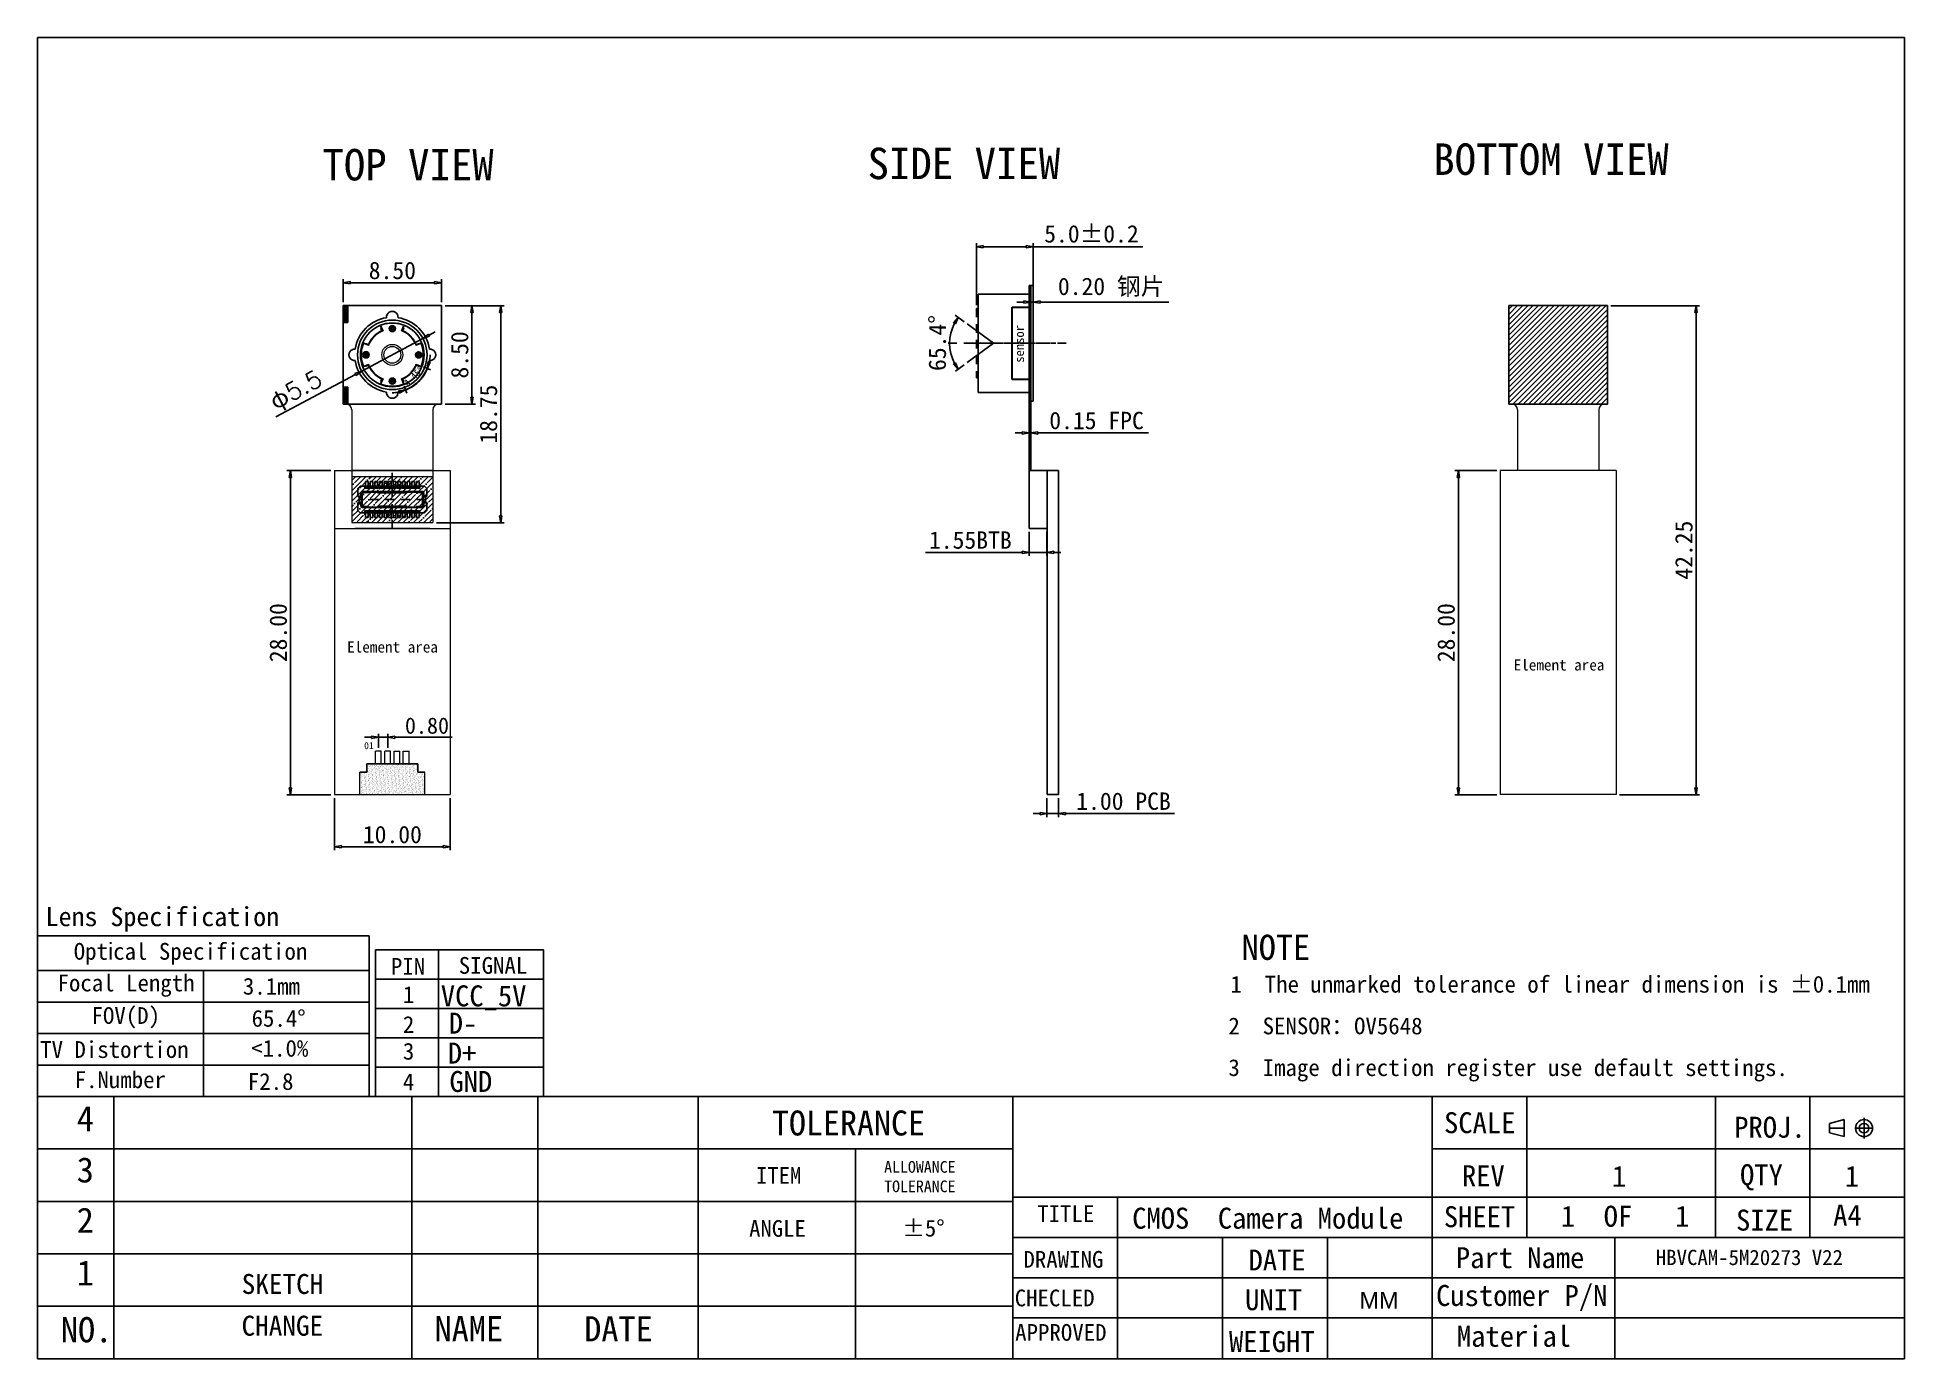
# Model space of a CAD drawing. Header units: millimetres. Extents: x 3538 to 3699, y 739 to 853.
import ezdxf

# ---------------------------------------------------------------- set-up
doc = ezdxf.new("R2010")
doc.units = ezdxf.units.MM
doc.linetypes.add('JIS_02_0.7', pattern=[1.35, 0.75, -0.6])
doc.layers.get('0').update_dxf_attribs({"lineweight": 9})
doc.layers.add('1', color=7, linetype='Continuous', lineweight=25)
doc.layers.add('标注线', color=7, linetype='Continuous', lineweight=9)
doc.layers.add('DRAW', color=7, linetype='Continuous')
doc.styles.get("Standard").update_dxf_attribs({"font": ''})
doc.styles.add('样式 2', font='txt.shx', dxfattribs={"bigfont": 'AllInOneBig.shx'})
doc.styles.get('Standard').set_extended_font_data('SimSun')
doc.dimstyles.get("Standard").update_dxf_attribs({"dimtxt": 1, "dimasz": 0.6, "dimexe": 0.3, "dimexo": 0.3, "dimgap": 0.3, "dimtad": 1, "dimzin": 0, "dimdsep": 46, "dimtxsty": 'Standard', "dimblk": 'CLOSEDBLANK', "dimcen": 0.09, "dimclrd": 252, "dimclre": 252, "dimclrt": 252, "dimazin": 0, "dimtfac": 1, "dimtmove": 0, "dimatfit": 3, "dimfxl": 1, "dimtolj": 1, "dimtzin": 0, "dimarcsym": 0})
pattern_1 = [(225, (7081.70603, 1610.77159), (0.134703842, -0.134703842), []), (225, (7081.57133, 1610.77159), (0.134703842, -0.134703842), [0.238125, -0.047625, 0, -0.047625])]
pattern_2 = [(225, (7081.70603, 1610.7716), (0.44901281, -0.44901281), []), (225, (7081.257, 1610.7716), (0.44901281, -0.44901281), [0.79375, -0.15875, 0, -0.15875])]

msp = doc.modelspace()

# ---------------------------------------------------------------- texts
at = {"lineweight": 25, "insert": (3566.092, 792.492), "char_height": 0.60495, "width": 19.1636, "attachment_point": 1}
msp.add_mtext('{\\fNSimSun|b0|i0|c134|p49;\\C6;01}', dxfattribs=at)
at = {"layer": '1', "char_height": 2.71814, "attachment_point": 1}
for s, insert, width in [('{\\fNSimSun|b0|i0|c134|p49;TOP VIEW}', (3562.492, 843.742), 29.70629), ('{\\fNSimSun|b0|i0|c134|p49;SIDE VIEW}', (3609.575, 843.852), 23.85357), ('{\\fNSimSun|b0|i0|c134|p49;\\H0.9998x;BOTTOM VIEW\\fSimSun|b0|i0|c134|p2;}', (3658.432, 844.22), 33.29031)]:
    msp.add_mtext(s, dxfattribs=dict(at, insert=insert, width=width))
at = {"layer": '标注线', "lineweight": 25, "insert": (3622.28, 825.269), "char_height": 0.8, "width": 25.05481, "attachment_point": 1, "rotation": 90}
msp.add_mtext('{\\fNSimSun|b0|i0|c134|p49;sensor}', dxfattribs=at)
at = {"layer": '标注线', "lineweight": 25, "attachment_point": 1}
for s, insert, char_height, width in [('{\\C1;Element area}', (3564.628, 801.196), 0.96, 27.0718), ('{\\C1;Element area}', (3665.378, 799.643), 0.96, 27.0718), ('{\\fNSimSun|b0|i0|c134|p49;Lens Specification}', (3538.58, 778.241), 1.64736, 25.43646), ('{\\fNSimSun|b0|i0|c134|p49;NOTE}', (3641.881, 775.853), 2.17452, 35.455), ('{\\fNSimSun|b0|i0|c134|p49;Opt\\fArial|b0|i0|c0|p32;i\\fNSimSun|b0|i0|c134|p49;cal Specification}', (3541.011, 775.143), 1.44968, 45.11448), ('{\\fNSimSun|b0|i0|c134|p49;PIN}', (3568.406, 773.844), 1.44968, 20.57957), ('{\\fNSimSun|b0|i0|c134|p49;SIGNAL}', (3574.266, 773.926), 1.44968, 27.79917), ('{\\fNSimSun|b0|i0|c134|p49;Focal Length}', (3539.614, 772.412), 1.44968, 20.30746), ('{\\fNSimSun|b0|i0|c134|p49;3.1mm}', (3555.621, 772.128), 1.44968, 13.62487), ('{\\fNSimSun|b0|i0|c134|p49;1}', (3569.438, 771.404), 1.44968, 45.92255), ('{\\fNSimSun|b0|i0|c134|p49;VCC_5V}', (3572.714, 771.477), 1.8121, 25.05481), ('{\\fNSimSun|b0|i0|c134|p49;1  The unmarked tolerance of linear dimension is ±0.1mm}', (3640.914, 772.302), 1.44968, 86.03894), ('{\\fNSimSun|b0|i0|c134|p49;FOV(D)}', (3542.548, 769.596), 1.44968, 48.16148), ('{\\fNSimSun|b0|i0|c134|p49;65.4%%D}', (3556.372, 769.354), 1.44968, 8.28372), ('{\\fNSimSun|b0|i0|c134|p49;2}', (3569.438, 768.819), 1.44968, 45.92255), ('{\\fNSimSun|b0|i0|c134|p49;D-}', (3573.401, 769.118), 1.8121, 25.05481), ('{\\fNSimSun|b0|i0|c134|p49;2  SENSOR：OV5648}', (3640.737, 768.699), 1.44968, 51.22066), ('{\\fNSimSun|b0|i0|c134|p49;TV Distortion}', (3538.113, 766.659), 1.44968, 22.83407), ('{\\fNSimSun|b0|i0|c134|p49;<1.0%}', (3556.342, 766.768), 1.44968, 10.53072), ('{\\fNSimSun|b0|i0|c134|p49;3}', (3569.438, 766.512), 1.44968, 45.92255), ('{\\fNSimSun|b0|i0|c134|p49;D+}', (3573.319, 766.531), 1.8121, 25.05481), ('{\\fNSimSun|b0|i0|c134|p49;3  Image direction register use default settings.}', (3640.737, 765.094), 1.44968, 60.7475), ('{\\fNSimSun|b0|i0|c134|p49;F.Number}', (3541.09, 764.05), 1.44968, 42.48358), ('{\\fNSimSun|b0|i0|c134|p49;F2.8}', (3556.047, 763.898), 1.44968, 16.19305), ('{\\fNSimSun|b0|i0|c134|p49;4}', (3569.438, 763.873), 1.44968, 45.92255), ('{\\fNSimSun|b0|i0|c134|p49;GND}', (3573.46, 764.081), 1.8121, 25.05481), ('4', (3541.269, 761.048), 2.175, 20.79199), ('TOLERANCE', (3601.315, 760.666), 2.1587, 39.41655), ('{\\fNSimSun|b0|i0|c134|p49;SCALE}', (3659.364, 760.519), 1.8121, 20.23498), ('{\\fNSimSun|b0|i0|c134|p49;PROJ.}', (3684.424, 760.128), 1.8121, 31.16565), ('3', (3541.269, 756.624), 2.175, 20.79199), ('ITEM', (3599.933, 755.774), 1.4391, 39.41655), ('ALLOWANCE \\PTOLERANCE', (3611.004, 756.298), 1.008, 39.41655), ('{\\fNSimSun|b0|i0|c134|p49;REV}', (3660.907, 755.938), 1.8121, 14.85695), ('{\\fNSimSun|b0|i0|c134|p49;1}', (3673.863, 755.89), 1.8121, 13.05828), ('{\\fNSimSun|b0|i0|c134|p49;QTY}', (3684.929, 756.023), 1.8121, 14.21261), ('{\\fNSimSun|b0|i0|c134|p49;1}', (3693.977, 755.89), 1.8121, 13.05828), ('2', (3541.269, 752.28), 2.175, 20.79199), ('{\\fNSimSun|b0|i0|c134|p49;TITLE}', (3624.224, 752.479), 1.44968, 33.65045), ('{\\fNSimSun|b0|i0|c134|p49;CMOS  Camera Module}', (3632.428, 752.269), 1.8121, 36.81682), ('{\\fNSimSun|b0|i0|c134|p49;SHEET}', (3659.348, 752.397), 1.8121, 16.19759), ('{\\fNSimSun|b0|i0|c134|p49;1  OF   1}', (3669.453, 752.439), 1.8121, 37.56369), ('{\\fNSimSun|b0|i0|c134|p49;SIZE}', (3684.586, 752.101), 1.8121, 15.12404), ('{\\fNSimSun|b0|i0|c134|p49;A4}', (3692.973, 752.539), 1.8121, 64.04335), ('{\\fNSimSun|b0|i0|c134|p49;ANGLE}', (3599.345, 751.195), 1.43913, 18.36817), ('{\\fNSimSun|b0|i0|c134|p49;%%p5%%d}', (3612.57, 751.218), 1.43913, 20.81827), ('{\\fNSimSun|b0|i0|c134|p49;DRAWING}', (3623.036, 748.531), 1.44968, 48.78565), ('{\\fNSimSun|b0|i0|c134|p49;DATE}', (3642.478, 748.656), 1.8121, 31.71111), ('{\\fNSimSun|b0|i0|c134|p49;Part Name}', (3660.383, 748.858), 1.8121, 36.69775), ('{\\fNSimSun|b0|i0|c134|p49;HBVCAM-5M20273 V22}', (3677.654, 748.632), 1.32, 28.29165), ('1', (3541.269, 747.722), 2.175, 20.79199), ('SKETCH', (3555.516, 746.542), 1.727, 39.41655), ('{\\fNSimSun|b0|i0|c134|p49;CHECLED}', (3622.279, 745.195), 1.44968, 66.0811), ('{\\fNSimSun|b0|i0|c134|p49;UNIT}', (3642.18, 745.226), 1.8121, 12.5933), ('{\\fNSimSun|b0|i0|c134|p49;Customer P/N}', (3658.674, 745.589), 1.8121, 60.12132), ('{\\fArial|b0|i0|c0|p32;MM}', (3652.057, 744.997), 1.44968, 49.63164), ('{\\fNSimSun|b0|i0|c134|p49;NO.}', (3539.904, 742.814), 2.17452, 49.63164), ('CHANGE', (3555.505, 742.937), 1.727, 39.41655), ('{\\fNSimSun|b0|i0|c134|p49;NAME}', (3572.175, 742.9), 2.17452, 41.93028), ('{\\fNSimSun|b0|i0|c134|p49;DATE}', (3585.104, 742.892), 2.17452, 41.93028), ('{\\fNSimSun|b0|i0|c134|p49;\\H0.8x;APPROVED}', (3622.322, 742.216), 1.8121, 16.09047), ('{\\fNSimSun|b0|i0|c134|p49;Material}', (3660.474, 742.069), 1.8121, 28.36242), ('{\\fNSimSun|b0|i0|c134|p49;WEIGHT}', (3640.79, 741.605), 1.8121, 27.7545)]:
    msp.add_mtext(s, dxfattribs=dict(at, insert=insert, char_height=char_height, width=width))

# ---------------------------------------------------------------- blocks, each defined once
blk = doc.blocks.new('_ClosedBlank')
at = {"color": 0, "linetype": 'ByBlock', "lineweight": -2}
for p, q in [((-1, 0.17), (0, 0)), ((-1, 0.17), (-1, -0.17)), ((0, 0), (-1, -0.17))]:
    blk.add_line(p, q, dxfattribs=at)
blk = doc.blocks.new('*D53')
at = {"layer": 'DEFPOINTS', "color": 0, "lineweight": 25}
for p in [(3664.22, 815.95), (3660.6, 787.95), (3664.22, 787.95)]:
    blk.add_point(p, dxfattribs=at)
at = {"layer": '标注线', "color": 252, "lineweight": -2}
for p, q in [((3663.92, 815.95), (3660.3, 815.95)), ((3660.6, 815.35), (3660.6, 788.55)), ((3663.92, 787.95), (3660.3, 787.95))]:
    blk.add_line(p, q, dxfattribs=at)
at = {"layer": '标注线', "color": 252, "lineweight": -2, "xscale": 0.6, "yscale": 0.6, "zscale": 0.6}
for p, rotation in [((3660.6, 815.95), 90), ((3660.6, 787.95), 270)]:
    blk.add_blockref('_ClosedBlank', p, dxfattribs=dict(at, rotation=rotation))
at = {"layer": '标注线', "color": 252, "lineweight": 25, "insert": (3659.55, 801.95), "char_height": 1.5, "attachment_point": 5, "rotation": 90}
blk.add_mtext('\\A1;28.00', dxfattribs=at)
blk = doc.blocks.new('*D55')
at = {"layer": 'DEFPOINTS', "color": 0, "lineweight": 25}
for p in [(3625.07, 787.95), (3626.07, 787.95), (3626.07, 786.32)]:
    blk.add_point(p, dxfattribs=at)
at = {"layer": '标注线', "color": 252, "lineweight": -2}
for p, q in [((3625.07, 787.65), (3625.07, 786.02)), ((3626.07, 787.65), (3626.07, 786.02)), ((3624.47, 786.32), (3623.87, 786.32)), ((3625.07, 786.32), (3626.07, 786.32)), ((3626.67, 786.32), (3636.09, 786.32))]:
    blk.add_line(p, q, dxfattribs=at)
at = {"layer": '标注线', "color": 252, "lineweight": -2, "xscale": 0.6, "yscale": 0.6, "zscale": 0.6}
blk.add_blockref('_ClosedBlank', (3625.07, 786.32), dxfattribs=at)
at = {"layer": '标注线', "color": 252, "lineweight": -2, "xscale": 0.6, "yscale": 0.6, "zscale": 0.6, "rotation": 180}
blk.add_blockref('_ClosedBlank', (3626.07, 786.32), dxfattribs=at)
at = {"layer": '标注线', "color": 252, "lineweight": 25, "insert": (3631.68, 787.38), "char_height": 1.5, "attachment_point": 5}
blk.add_mtext('\\A1;1.00 PCB', dxfattribs=at)
blk = doc.blocks.new('*D56')
at = {"layer": 'DEFPOINTS', "color": 0, "lineweight": 25}
for p in [(3623.67, 831.09), (3623.87, 830.51), (3623.87, 821.95)]:
    blk.add_point(p, dxfattribs=at)
at = {"layer": '标注线', "color": 252, "lineweight": -2}
for p, q in [((3623.67, 830.79), (3623.67, 830.21)), ((3623.87, 822.25), (3623.87, 830.81)), ((3623.07, 830.51), (3622.47, 830.51)), ((3623.67, 830.51), (3623.87, 830.51)), ((3624.47, 830.51), (3635.58, 830.51))]:
    blk.add_line(p, q, dxfattribs=at)
at = {"layer": '标注线', "color": 252, "lineweight": -2, "xscale": 0.6, "yscale": 0.6, "zscale": 0.6}
blk.add_blockref('_ClosedBlank', (3623.67, 830.51), dxfattribs=at)
at = {"layer": '标注线', "color": 252, "lineweight": -2, "xscale": 0.6, "yscale": 0.6, "zscale": 0.6, "rotation": 180}
blk.add_blockref('_ClosedBlank', (3623.87, 830.51), dxfattribs=at)
at = {"layer": '标注线', "color": 252, "lineweight": 25, "insert": (3630.61, 831.79), "char_height": 1.5, "attachment_point": 5}
blk.add_mtext('\\A1;0.20 钢片', dxfattribs=at)
blk = doc.blocks.new('*D54')
at = {"layer": 'DEFPOINTS', "color": 0, "lineweight": 25}
for p in [(3623.52, 819.39), (3623.67, 819.4), (3623.67, 819.21)]:
    blk.add_point(p, dxfattribs=at)
at = {"layer": '标注线', "color": 252, "lineweight": -2}
for p, q in [((3622.92, 819.21), (3622.32, 819.21)), ((3623.52, 819.21), (3623.67, 819.21)), ((3623.52, 819.09), (3623.52, 818.91)), ((3623.67, 819.1), (3623.67, 818.91)), ((3624.27, 819.21), (3633.83, 819.21))]:
    blk.add_line(p, q, dxfattribs=at)
at = {"layer": '标注线', "color": 252, "lineweight": -2, "xscale": 0.6, "yscale": 0.6, "zscale": 0.6}
blk.add_blockref('_ClosedBlank', (3623.52, 819.21), dxfattribs=at)
at = {"layer": '标注线', "color": 252, "lineweight": -2, "xscale": 0.6, "yscale": 0.6, "zscale": 0.6, "rotation": 180}
blk.add_blockref('_ClosedBlank', (3623.67, 819.21), dxfattribs=at)
at = {"layer": '标注线', "color": 252, "lineweight": 25, "insert": (3629.35, 820.27), "char_height": 1.5, "attachment_point": 5}
blk.add_mtext('\\A1;0.15 FPC', dxfattribs=at)
blk = doc.blocks.new('*D57')
at = {"layer": 'DEFPOINTS', "color": 0, "lineweight": 25}
for p in [(3623.52, 810.95), (3625.07, 810.95), (3623.52, 808.89)]:
    blk.add_point(p, dxfattribs=at)
at = {"layer": '标注线', "color": 252, "lineweight": -2}
for p, q in [((3623.52, 810.65), (3623.52, 808.59)), ((3625.07, 810.65), (3625.07, 808.59)), ((3622.92, 808.89), (3614.57, 808.89)), ((3625.07, 808.89), (3623.52, 808.89)), ((3625.67, 808.89), (3626.27, 808.89))]:
    blk.add_line(p, q, dxfattribs=at)
at = {"layer": '标注线', "color": 252, "lineweight": -2, "xscale": 0.6, "yscale": 0.6, "zscale": 0.6}
blk.add_blockref('_ClosedBlank', (3623.52, 808.89), dxfattribs=at)
at = {"layer": '标注线', "color": 252, "lineweight": -2, "xscale": 0.6, "yscale": 0.6, "zscale": 0.6, "rotation": 180}
blk.add_blockref('_ClosedBlank', (3625.07, 808.89), dxfattribs=at)
at = {"layer": '标注线', "color": 252, "lineweight": 25, "insert": (3618.45, 809.94), "char_height": 1.5, "attachment_point": 5}
blk.add_mtext('\\A1;1.55BTB', dxfattribs=at)
blk = doc.blocks.new('*D58')
at = {"layer": 'DEFPOINTS', "color": 0, "lineweight": 25}
for p in [(3568.13, 792.91), (3567.33, 791.7), (3568.13, 791.7)]:
    blk.add_point(p, dxfattribs=at)
at = {"layer": '标注线', "color": 252, "lineweight": -2}
for p, q in [((3566.73, 792.91), (3566.13, 792.91)), ((3567.33, 792), (3567.33, 793.21)), ((3567.33, 792.91), (3568.13, 792.91)), ((3568.13, 792), (3568.13, 793.21)), ((3568.73, 792.91), (3573.71, 792.91))]:
    blk.add_line(p, q, dxfattribs=at)
at = {"layer": '标注线', "color": 252, "lineweight": -2, "xscale": 0.6, "yscale": 0.6, "zscale": 0.6}
blk.add_blockref('_ClosedBlank', (3567.33, 792.91), dxfattribs=at)
at = {"layer": '标注线', "color": 252, "lineweight": -2, "xscale": 0.6, "yscale": 0.6, "zscale": 0.6, "rotation": 180}
blk.add_blockref('_ClosedBlank', (3568.13, 792.91), dxfattribs=at)
at = {"layer": '标注线', "color": 252, "lineweight": 25, "insert": (3571.52, 793.91), "char_height": 1.5, "attachment_point": 5}
blk.add_mtext('\\A1;{\\H0.9333x;0.80}', dxfattribs=at)
blk = doc.blocks.new('*D59')
at = {"layer": 'DEFPOINTS', "color": 0, "lineweight": 25}
for p in [(3563.53, 787.95), (3573.53, 787.95), (3573.53, 783.45)]:
    blk.add_point(p, dxfattribs=at)
at = {"layer": '标注线', "color": 252, "lineweight": -2}
for p, q in [((3563.53, 787.65), (3563.53, 783.15)), ((3573.53, 787.65), (3573.53, 783.15)), ((3564.13, 783.45), (3572.93, 783.45))]:
    blk.add_line(p, q, dxfattribs=at)
at = {"layer": '标注线', "color": 252, "lineweight": -2, "xscale": 0.6, "yscale": 0.6, "zscale": 0.6, "rotation": 180}
blk.add_blockref('_ClosedBlank', (3563.53, 783.45), dxfattribs=at)
at = {"layer": '标注线', "color": 252, "lineweight": -2, "xscale": 0.6, "yscale": 0.6, "zscale": 0.6}
blk.add_blockref('_ClosedBlank', (3573.53, 783.45), dxfattribs=at)
at = {"layer": '标注线', "color": 252, "lineweight": 25, "insert": (3568.53, 784.5), "char_height": 1.5, "attachment_point": 5}
blk.add_mtext('\\A1;10.00', dxfattribs=at)
blk = doc.blocks.new('*D64')
at = {"layer": 'DEFPOINTS', "color": 0, "lineweight": 25}
for p in [(3618.17, 828.62), (3616.75, 826.16), (3620.44, 826.95), (3620.44, 826.95), (3618.17, 825.28)]:
    blk.add_point(p, dxfattribs=at)
at = {"layer": '标注线', "color": 252, "lineweight": -2}
for p, q in [((3617.93, 828.8), (3617.15, 829.37)), ((3617.93, 825.1), (3617.16, 824.54))]:
    blk.add_line(p, q, dxfattribs=at)
blk.add_arc((3620.44, 826.95), 3.78, 152.7909, 207.2745, dxfattribs=at)
at = {"layer": '标注线', "color": 252, "lineweight": -2, "xscale": 0.6, "yscale": 0.6, "zscale": 0.6}
for p, rotation in [((3617.4, 829.19), 58.2383524308865), ((3617.4, 824.71), 301.8270764553184)]:
    blk.add_blockref('_ClosedBlank', p, dxfattribs=dict(at, rotation=rotation))
at = {"layer": '标注线', "color": 252, "lineweight": 25, "insert": (3615.61, 826.98), "char_height": 1, "attachment_point": 5, "rotation": 89.7421}
blk.add_mtext('\\A1;{\\H1.5x;65.4°}', dxfattribs=at)
blk = doc.blocks.new('*D65')
at = {"layer": 'DEFPOINTS', "color": 0, "lineweight": 25}
for p in [(3623.87, 835.3), (3623.87, 831.2), (3618.97, 829.95)]:
    blk.add_point(p, dxfattribs=at)
at = {"layer": '标注线', "color": 252, "lineweight": -2}
for p, q in [((3618.97, 830.25), (3618.97, 835.6)), ((3623.87, 831.5), (3623.87, 835.6)), ((3619.57, 835.3), (3623.27, 835.3)), ((3623.87, 835.3), (3633.35, 835.3))]:
    blk.add_line(p, q, dxfattribs=at)
at = {"layer": '标注线', "color": 252, "lineweight": -2, "xscale": 0.6, "yscale": 0.6, "zscale": 0.6, "rotation": 180}
blk.add_blockref('_ClosedBlank', (3618.97, 835.3), dxfattribs=at)
at = {"layer": '标注线', "color": 252, "lineweight": -2, "xscale": 0.6, "yscale": 0.6, "zscale": 0.6}
blk.add_blockref('_ClosedBlank', (3623.87, 835.3), dxfattribs=at)
at = {"layer": '标注线', "color": 252, "lineweight": 25, "insert": (3628.91, 836.4), "char_height": 1.5, "attachment_point": 5}
blk.add_mtext('\\A1;5.0±0.2', dxfattribs=at)
blk = doc.blocks.new('*D66')
at = {"layer": 'DEFPOINTS', "color": 0, "lineweight": 25}
for p in [(3673.47, 830.2), (3674.22, 787.95), (3681.13, 787.95)]:
    blk.add_point(p, dxfattribs=at)
at = {"layer": '标注线', "color": 252, "lineweight": -2}
for p, q in [((3673.77, 830.2), (3681.43, 830.2)), ((3681.13, 829.6), (3681.13, 788.55)), ((3674.52, 787.95), (3681.43, 787.95))]:
    blk.add_line(p, q, dxfattribs=at)
at = {"layer": '标注线', "color": 252, "lineweight": -2, "xscale": 0.6, "yscale": 0.6, "zscale": 0.6}
for p, rotation in [((3681.13, 830.2), 90), ((3681.13, 787.95), 270)]:
    blk.add_blockref('_ClosedBlank', p, dxfattribs=dict(at, rotation=rotation))
at = {"layer": '标注线', "color": 252, "lineweight": 25, "insert": (3680.08, 809.08), "char_height": 1.5, "attachment_point": 5, "rotation": 90}
blk.add_mtext('\\A1;42.25', dxfattribs=at)
blk = doc.blocks.new('*D68')
at = {"layer": 'DEFPOINTS', "color": 0, "lineweight": 25}
for p in [(3563.53, 815.95), (3559.73, 787.95), (3563.53, 787.95)]:
    blk.add_point(p, dxfattribs=at)
at = {"layer": '标注线', "color": 252, "lineweight": -2}
for p, q in [((3563.23, 815.95), (3559.43, 815.95)), ((3559.73, 815.35), (3559.73, 788.55)), ((3563.23, 787.95), (3559.43, 787.95))]:
    blk.add_line(p, q, dxfattribs=at)
at = {"layer": '标注线', "color": 252, "lineweight": -2, "xscale": 0.6, "yscale": 0.6, "zscale": 0.6}
for p, rotation in [((3559.73, 815.95), 90), ((3559.73, 787.95), 270)]:
    blk.add_blockref('_ClosedBlank', p, dxfattribs=dict(at, rotation=rotation))
at = {"layer": '标注线', "color": 252, "lineweight": 25, "insert": (3558.68, 801.95), "char_height": 1.5, "attachment_point": 5, "rotation": 90}
blk.add_mtext('\\A1;28.00', dxfattribs=at)
blk = doc.blocks.new('*D76')
at = {"layer": 'DEFPOINTS', "color": 0, "lineweight": 25}
for p in [(3570.51, 825.2), (3570.94, 825.03), (3569.25, 823.94), (3569.42, 823.51), (3570.45, 823.37)]:
    blk.add_point(p, dxfattribs=at)
at = {"layer": '标注线', "color": 252, "lineweight": -2}
for p, q in [((3571.21, 824.91), (3571.81, 824.66)), ((3569.54, 823.24), (3569.79, 822.64))]:
    blk.add_line(p, q, dxfattribs=at)
for start, end in [(347.3812, 357.3462), (292.5839, 337.4161), (272.6538, 282.6188)]:
    blk.add_arc((3568.35, 826.11), 3.45, start, end, dxfattribs=at)
at = {"layer": '标注线', "color": 252, "lineweight": -2, "xscale": 0.6, "yscale": 0.6, "zscale": 0.6}
for p, rotation in [((3571.53, 824.78), 252.3986664101621), ((3569.67, 822.92), 17.60133358987824)]:
    blk.add_blockref('_ClosedBlank', p, dxfattribs=dict(at, rotation=rotation))
at = {"layer": '标注线', "color": 252, "lineweight": 25, "insert": (3570.36, 824.09), "char_height": 1.5, "attachment_point": 5, "rotation": 45}
blk.add_mtext('\\A1;{\\H0.4x;4-45°}', dxfattribs=at)
blk = doc.blocks.new('*D81')
at = {"layer": 'DEFPOINTS', "color": 0, "lineweight": 25}
for p in [(3571.17, 827.37), (3565.88, 824.54)]:
    blk.add_point(p, dxfattribs=at)
at = {"layer": '标注线', "color": 252, "lineweight": -2}
for p, q in [((3571.17, 827.37), (3565.88, 824.54)), ((3571.7, 827.65), (3572.23, 827.93)), ((3558.47, 820.59), (3565.35, 824.26))]:
    blk.add_line(p, q, dxfattribs=at)
at = {"layer": '标注线', "color": 252, "lineweight": -2, "xscale": 0.6, "yscale": 0.6, "zscale": 0.6}
for p, rotation in [((3571.17, 827.37), 208.0983619785432), ((3565.88, 824.54), 28.09836197854321)]:
    blk.add_blockref('_ClosedBlank', p, dxfattribs=dict(at, rotation=rotation))
at = {"layer": '标注线', "color": 252, "lineweight": 25, "insert": (3560.27, 822.77), "char_height": 1.5, "attachment_point": 5, "rotation": 28.0984, "style": '样式 2'}
blk.add_mtext('\\A1;{\\fSimSun|b0|i0|c134|p2;φ}5.5', dxfattribs=at)
blk = doc.blocks.new('*D82')
at = {"layer": 'DEFPOINTS', "color": 0, "lineweight": 25}
for p in [(3572.78, 830.2), (3577.89, 830.2), (3572.03, 811.45)]:
    blk.add_point(p, dxfattribs=at)
at = {"layer": '标注线', "color": 252, "lineweight": -2}
for p, q in [((3573.08, 830.2), (3578.19, 830.2)), ((3577.89, 812.05), (3577.89, 829.6)), ((3572.33, 811.45), (3578.19, 811.45))]:
    blk.add_line(p, q, dxfattribs=at)
at = {"layer": '标注线', "color": 252, "lineweight": -2, "xscale": 0.6, "yscale": 0.6, "zscale": 0.6}
for p, rotation in [((3577.89, 830.2), 90), ((3577.89, 811.45), 270)]:
    blk.add_blockref('_ClosedBlank', p, dxfattribs=dict(at, rotation=rotation))
at = {"layer": '标注线', "color": 252, "lineweight": 25, "insert": (3576.84, 820.83), "char_height": 1.5, "attachment_point": 5, "rotation": 90}
blk.add_mtext('\\A1;18.75', dxfattribs=at)
blk = doc.blocks.new('*D83')
at = {"layer": 'DEFPOINTS', "color": 0, "lineweight": 25}
for p in [(3572.78, 832.19), (3564.28, 830.2), (3572.78, 830.2)]:
    blk.add_point(p, dxfattribs=at)
at = {"layer": '标注线', "color": 252, "lineweight": -2}
for p, q in [((3564.28, 830.5), (3564.28, 832.49)), ((3564.88, 832.19), (3572.18, 832.19)), ((3572.78, 830.5), (3572.78, 832.49))]:
    blk.add_line(p, q, dxfattribs=at)
at = {"layer": '标注线', "color": 252, "lineweight": -2, "xscale": 0.6, "yscale": 0.6, "zscale": 0.6, "rotation": 180}
blk.add_blockref('_ClosedBlank', (3564.28, 832.19), dxfattribs=at)
at = {"layer": '标注线', "color": 252, "lineweight": -2, "xscale": 0.6, "yscale": 0.6, "zscale": 0.6}
blk.add_blockref('_ClosedBlank', (3572.78, 832.19), dxfattribs=at)
at = {"layer": '标注线', "color": 252, "lineweight": 25, "insert": (3568.53, 833.24), "char_height": 1.5, "attachment_point": 5}
blk.add_mtext('\\A1;8.50', dxfattribs=at)
blk = doc.blocks.new('*D84')
at = {"layer": 'DEFPOINTS', "color": 0, "lineweight": 25}
for p in [(3572.78, 830.2), (3572.78, 821.7), (3575.4, 821.7)]:
    blk.add_point(p, dxfattribs=at)
at = {"layer": '标注线', "color": 252, "lineweight": -2}
for p, q in [((3573.08, 830.2), (3575.7, 830.2)), ((3575.4, 829.6), (3575.4, 822.3)), ((3573.08, 821.7), (3575.7, 821.7))]:
    blk.add_line(p, q, dxfattribs=at)
at = {"layer": '标注线', "color": 252, "lineweight": -2, "xscale": 0.6, "yscale": 0.6, "zscale": 0.6}
for p, rotation in [((3575.4, 830.2), 90), ((3575.4, 821.7), 270)]:
    blk.add_blockref('_ClosedBlank', p, dxfattribs=dict(at, rotation=rotation))
at = {"layer": '标注线', "color": 252, "lineweight": 25, "insert": (3574.35, 825.95), "char_height": 1.5, "attachment_point": 5, "rotation": 90}
blk.add_mtext('\\A1;8.50', dxfattribs=at)

# ---------------------------------------------------------------- dimensions: what is measured, and where the dimension line sits
at = {"layer": '标注线', "lineweight": 25}
for base, p1, p2, text, picture, middle in [((3623.872, 835.299), (3618.972, 829.955), (3623.872, 831.205), '5.0±0.2', '*D65', (3628.91, 836.403)), ((3623.672, 819.214), (3623.522, 819.391), (3623.672, 819.396), '<> FPC', '*D54', (3629.351, 820.268)), ((3623.522, 808.89), (3625.072, 810.955), (3623.522, 810.955), '<>BTB', '*D57', (3618.447, 809.94)), ((3568.125, 792.908), (3567.325, 791.705), (3568.125, 791.705), '{\\H0.9333x;<>}', '*D58', (3571.519, 793.908))]:
    dim = msp.add_linear_dim(base=base, p1=p1, p2=p2, text=text, dimstyle='Standard', override={"dimtxt": 1.5, "dimfxl": 0.8}, dxfattribs=at)
    dim.commit()
    dim.dimension.update_dxf_attribs({"geometry": picture, "text_midpoint": middle})
for base, p1, p2, picture, middle in [((3572.775, 832.188), (3564.275, 830.205), (3572.775, 830.205), '*D83', (3568.525, 833.238)), ((3573.525, 783.445), (3563.525, 787.955), (3573.525, 787.955), '*D59', (3568.525, 784.495))]:
    dim = msp.add_linear_dim(base=base, p1=p1, p2=p2, dimstyle='Standard', override={"dimtxt": 1.5, "dimfxl": 0.8}, dxfattribs=at)
    dim.commit()
    dim.dimension.update_dxf_attribs({"geometry": picture, "text_midpoint": middle})
for base, p1, p2, text, picture, middle in [((3623.872, 830.511), (3623.672, 831.093), (3623.872, 821.955), '<> 钢片', '*D56', (3630.613, 830.511)), ((3626.072, 786.322), (3625.072, 787.955), (3626.072, 787.955), '<> PCB', '*D55', (3631.68, 786.322))]:
    dim = msp.add_linear_dim(base=base, p1=p1, p2=p2, text=text, dimstyle='Standard', override={"dimtxt": 1.5, "dimfxl": 0.8}, dxfattribs=at)
    dim.commit()
    dim.dimension.update_dxf_attribs({"geometry": picture, "text_midpoint": middle, "dimtype": 160})
dim = msp.add_linear_dim(base=(3577.893, 830.205), p1=(3572.025, 811.455), p2=(3572.775, 830.205), angle=270, dimstyle='Standard', override={"dimtxt": 1.5, "dimfxl": 0.8}, dxfattribs=at)
dim.commit()
dim.dimension.update_dxf_attribs({"geometry": '*D82', "text_midpoint": (3577.893, 820.83), "dimtype": 160})
for base, p1, p2, picture, middle in [((3575.397, 821.705), (3572.775, 830.205), (3572.775, 821.705), '*D84', (3574.347, 825.955)), ((3681.129, 787.955), (3673.47, 830.205), (3674.221, 787.955), '*D66', (3680.079, 809.08)), ((3559.734, 787.955), (3563.525, 815.955), (3563.525, 787.955), '*D68', (3558.684, 801.955)), ((3660.598, 787.955), (3664.221, 815.955), (3664.221, 787.955), '*D53', (3659.548, 801.955))]:
    dim = msp.add_linear_dim(base=base, p1=p1, p2=p2, angle=90, dimstyle='Standard', override={"dimtxt": 1.5, "dimfxl": 0.8}, dxfattribs=at)
    dim.commit()
    dim.dimension.update_dxf_attribs({"geometry": picture, "text_midpoint": middle})
dim = msp.add_angular_dim_2l(base=(3616.747, 826.159), line1=((3620.442, 826.955), (3618.17, 828.625)), line2=((3620.442, 826.955), (3618.17, 825.281)), text='{\\H1.5x;65.4°}', dimstyle='Standard', dxfattribs=at)
dim.commit()
dim.dimension.update_dxf_attribs({"geometry": '*D64', "text_midpoint": (3616.662, 826.972), "dimtype": 162})
dim = msp.add_diameter_dim_2p(p1=(3571.171, 827.368), p2=(3565.879, 824.542), text='{\\fSimSun|b0|i0|c134|p2;φ}5.5', dimstyle='Standard', override={"dimtxt": 1.5, "dimtxsty": '样式 2', "dimfxl": 0.8}, dxfattribs=at)
dim.commit()
dim.dimension.update_dxf_attribs({"geometry": '*D81', "text_midpoint": (3560.774, 821.816), "dimtype": 163})
dim = msp.add_angular_dim_2l(base=(3570.449, 823.366), line1=((3569.423, 823.514), (3569.246, 823.939)), line2=((3570.511, 825.204), (3570.936, 825.027)), text='{\\H0.4x;4-45°}', dimstyle='Standard', override={"dimtxt": 1.5, "dimfxl": 0.8}, dxfattribs=at)
dim.commit()
dim.dimension.update_dxf_attribs({"geometry": '*D76', "text_midpoint": (3570.363, 824.087)})

# ---------------------------------------------------------------- hatches: boundary and pattern name
at = {"layer": '标注线', "lineweight": 25}
h = msp.add_hatch(dxfattribs=at)
h.set_pattern_fill('ANSI35', color=256, scale=0.03, angle=180, style=0)
h.set_pattern_definition(pattern_1)
h.paths.add_polyline_path([(3564.676, 830.155), (3564.275, 830.155), (3564.275, 828.755), (3564.676, 828.755)])
h = msp.add_hatch(dxfattribs=at)
h.set_pattern_fill('ANSI31', color=256, scale=0.1, style=0)
h.paths.add_polyline_path([(3673.47, 830.205), (3664.97, 830.205), (3664.97, 821.705), (3665.221, 821.705, -0.0008165), (3665.222, 821.705), (3673.221, 821.705, -0.0008165), (3673.222, 821.705), (3673.47, 821.705)])
h = msp.add_hatch(dxfattribs=at)
h.set_pattern_fill('ANSI35', color=256, scale=0.03, angle=180, style=0)
h.set_pattern_definition(pattern_1)
h.paths.add_polyline_path([(3568.525, 827.958), (3568.525, 828.484, 0.4142139), (3568.262, 828.221, 0.4142139)])
h = msp.add_hatch(dxfattribs=at)
h.set_pattern_fill('ANSI35', color=256, scale=0.03, angle=180, style=0)
h.set_pattern_definition(pattern_1)
h.paths.add_polyline_path([(3568.525, 827.958, 0.4142132), (3568.788, 828.221, 0.4142132), (3568.525, 828.484)])
h = msp.add_hatch(dxfattribs=at)
h.set_pattern_fill('ANSI35', color=256, scale=0.03, angle=180, style=0)
h.set_pattern_definition(pattern_1)
h.paths.add_polyline_path([(3565.983, 825.955), (3565.983, 825.955), (3566.527, 825.955, 1.0000014)])
h = msp.add_hatch(dxfattribs=at)
h.set_pattern_fill('ANSI35', color=256, scale=0.03, angle=180, style=0)
h.set_pattern_definition(pattern_1)
h.paths.add_polyline_path([(3566.527, 825.955), (3565.983, 825.955, 0.9999974)])
h = msp.add_hatch(dxfattribs=at)
h.set_pattern_fill('ANSI35', color=256, scale=0.03, angle=180, style=0)
h.set_pattern_definition(pattern_1)
h.paths.add_polyline_path([(3570.528, 825.955), (3571.054, 825.955, 0.9928721)])
h = msp.add_hatch(dxfattribs=at)
h.set_pattern_fill('ANSI35', color=256, scale=0.03, angle=180, style=0)
h.set_pattern_definition(pattern_1)
h.paths.add_polyline_path([(3571.054, 825.953, 0.0017883), (3571.054, 825.955), (3570.528, 825.955, 0.0017883), (3570.528, 825.953, 1)])
h = msp.add_hatch(dxfattribs=at)
h.set_pattern_fill('ANSI35', color=256, scale=0.03, angle=180, style=0)
h.set_pattern_definition(pattern_1)
h.paths.add_polyline_path([(3564.275, 821.902), (3564.275, 821.755), (3564.676, 821.755), (3564.676, 823.155), (3564.275, 823.155)])
h = msp.add_hatch(dxfattribs=at)
h.set_pattern_fill('ANSI35', color=256, scale=0.03, angle=180, style=0)
h.set_pattern_definition(pattern_1)
h.paths.add_polyline_path([(3568.525, 823.422), (3568.525, 823.948, 0.4142136), (3568.262, 823.685, 0.4142136)])
h = msp.add_hatch(dxfattribs=at)
h.set_pattern_fill('ANSI35', color=256, scale=0.03, angle=180, style=0)
h.set_pattern_definition(pattern_1)
h.paths.add_polyline_path([(3568.525, 823.422, 0.4142136), (3568.788, 823.685, 0.4142136), (3568.525, 823.948)])
h = msp.add_hatch(dxfattribs=at)
h.set_pattern_fill('ANSI35', color=256, scale=0.1, angle=180, style=0)
h.set_pattern_definition(pattern_2)
h.paths.add_polyline_path([(3565.025, 811.455), (3568.525, 811.455), (3568.525, 815.455), (3565.025, 815.455)])
h = msp.add_hatch(dxfattribs=at)
h.set_pattern_fill('ANSI35', color=256, scale=0.1, angle=180, style=0)
h.set_pattern_definition(pattern_2)
h.paths.add_polyline_path([(3568.525, 811.455), (3572.025, 811.455), (3572.025, 815.455), (3568.525, 815.455)])
h = msp.add_hatch(dxfattribs=at)
h.set_pattern_fill('AR-SAND', color=256, scale=0.005, angle=90, style=0)
h.set_pattern_definition([(127.5, (4377.62675, -2731.83454), (-0.244706619, -0.008000156), [0, -0.19304, 0, -0.2159, 0, -0.206375]), (97.5, (4377.62675, -2731.83454), (-0.35841255, 0.224761642), [0, -0.10414, 0, -0.17399, 0, -0.066675]), (57.5, (4377.62675, -2731.99075), (-0.000718592, 0.395496185), [0, -0.0635, 0, -0.2286, 0, -0.29845]), (47.5, (4377.62675, -2731.99075), (-0.111464662, 0.381778226), [0, -0.03175, 0, -0.14986, 0, -0.17145])])
h.paths.add_polyline_path([(3566.323, 790.605), (3566.323, 789.906), (3565.725, 789.906), (3565.725, 788.003), (3565.725, 787.955), (3571.325, 787.955), (3571.325, 789.805), (3571.325, 789.906), (3570.723, 789.906), (3570.723, 790.605)])

# ---------------------------------------------------------------- linework, layer by layer
for p, q in [((3564.275, 830.205), (3572.775, 830.205)), ((3564.275, 821.705), (3564.275, 830.205)), ((3564.275, 830.205), (3572.775, 830.205)), ((3572.773, 821.851), (3572.773, 830.059)), ((3572.775, 830.205), (3572.775, 821.705)), ((3564.525, 821.705), (3564.275, 821.705)), ((3564.275, 821.705), (3572.775, 821.705)), ((3565.025, 821.205), (3565.025, 811.455)), ((3572.025, 821.205), (3572.025, 811.455)), ((3665.721, 821.205), (3665.721, 815.955)), ((3672.721, 821.205), (3672.721, 815.955)), ((3563.525, 815.955), (3563.525, 787.955)), ((3563.525, 815.955), (3573.525, 815.955)), ((3564.775, 815.955), (3572.275, 815.955)), ((3565.025, 815.455), (3572.025, 815.455)), ((3565.025, 815.455), (3572.025, 815.455)), ((3573.525, 815.955), (3573.525, 787.955)), ((3664.221, 815.955), (3664.221, 787.955)), ((3674.221, 815.955), (3664.221, 815.955)), ((3674.221, 815.955), (3674.221, 787.955)), ((3565.025, 811.455), (3572.025, 811.455)), ((3565.025, 811.455), (3572.025, 811.455)), ((3563.525, 810.955), (3573.525, 810.955)), ((3571.775, 810.955), (3565.275, 810.955)), ((3567.075, 790.605), (3567.075, 791.705)), ((3567.575, 791.705), (3567.075, 791.705)), ((3567.075, 790.605), (3567.575, 790.605)), ((3567.575, 790.605), (3567.575, 791.705)), ((3567.875, 790.605), (3567.875, 791.705)), ((3568.375, 791.705), (3567.875, 791.705)), ((3567.875, 790.605), (3568.375, 790.605)), ((3568.375, 790.605), (3568.375, 791.705)), ((3568.675, 790.605), (3568.675, 791.705)), ((3568.675, 791.705), (3569.175, 791.705)), ((3569.175, 790.605), (3568.675, 790.605)), ((3569.175, 790.605), (3569.175, 791.705)), ((3569.475, 790.605), (3569.475, 791.705)), ((3569.475, 791.705), (3569.975, 791.705)), ((3569.475, 790.605), (3569.975, 790.605)), ((3569.975, 790.605), (3569.975, 791.705)), ((3565.725, 788.003), (3565.725, 789.906)), ((3565.725, 787.955), (3565.725, 789.805)), ((3565.725, 788.955), (3565.725, 788.955)), ((3565.725, 788.955), (3565.725, 788.955)), ((3565.725, 788.955), (3565.725, 788.955)), ((3565.725, 788.955), (3565.725, 788.955)), ((3565.725, 788.955), (3565.725, 788.955)), ((3565.725, 788.955), (3565.725, 788.955)), ((3565.725, 788.955), (3565.725, 788.955)), ((3565.725, 788.955), (3565.725, 788.955)), ((3565.725, 788.955), (3565.725, 788.955)), ((3565.725, 788.955), (3565.725, 788.955)), ((3565.725, 788.955), (3565.725, 788.955)), ((3565.725, 788.955), (3565.725, 788.955)), ((3571.325, 788.003), (3571.325, 789.906)), ((3571.325, 787.955), (3571.325, 789.805)), ((3571.325, 788.955), (3571.325, 788.955)), ((3571.325, 788.955), (3571.325, 788.955)), ((3571.325, 788.955), (3571.325, 788.955)), ((3571.325, 788.955), (3571.325, 788.955)), ((3571.325, 788.955), (3571.325, 788.955)), ((3571.325, 788.955), (3571.325, 788.955)), ((3571.325, 788.955), (3571.325, 788.955)), ((3571.325, 788.955), (3571.325, 788.955)), ((3571.325, 788.955), (3571.325, 788.955)), ((3571.325, 788.955), (3571.325, 788.955)), ((3571.325, 788.955), (3571.325, 788.955)), ((3571.325, 788.955), (3571.325, 788.955)), ((3563.525, 787.955), (3573.525, 787.955)), ((3674.221, 787.955), (3664.221, 787.955))]:
    msp.add_line(p, q)
at = {"color": 0, "lineweight": 0}
for p, q in [((3569.127, 828.639), (3568.924, 828.677)), ((3569.327, 828.587), (3569.127, 828.639)), ((3569.523, 828.519), (3569.327, 828.587))]:
    msp.add_line(p, q, dxfattribs=at)
for points in [[(3567.618, 828.029), (3567.467, 827.958), (3567.32, 827.871), (3567.181, 827.777), (3567.045, 827.672), (3566.925, 827.555), (3566.808, 827.431), (3566.703, 827.299), (3566.609, 827.16), (3566.522, 827.013), (3566.45, 826.858)], [(3567.723, 828.022), (3567.554, 827.946), (3567.392, 827.86), (3567.237, 827.758), (3567.091, 827.645), (3566.955, 827.521), (3566.831, 827.385), (3566.718, 827.242), (3566.62, 827.088), (3566.53, 826.926), (3566.458, 826.757)], [(3567.49, 828.451), (3567.49, 828.459), (3567.486, 828.47), (3567.49, 828.489), (3567.501, 828.504), (3567.512, 828.511), (3567.52, 828.515)], [(3567.49, 828.451), (3567.636, 828.101)], [(3567.527, 828.492), (3567.524, 828.489), (3567.512, 828.481), (3567.501, 828.466), (3567.497, 828.447), (3567.497, 828.432), (3567.501, 828.425)], [(3567.546, 828.447), (3567.501, 828.425)], [(3567.987, 828.628), (3567.753, 828.568), (3567.527, 828.492)], [(3567.527, 828.492), (3567.546, 828.447)], [(3567.531, 828.225), (3567.535, 828.225), (3567.539, 828.229), (3567.546, 828.236), (3567.557, 828.255), (3567.561, 828.274), (3567.557, 828.285), (3567.557, 828.293)], [(3567.606, 828.041), (3567.531, 828.225)], [(3567.546, 828.447), (3567.723, 828.022)], [(3567.636, 828.101), (3567.636, 828.093), (3567.64, 828.082), (3567.633, 828.063), (3567.621, 828.048), (3567.614, 828.041), (3567.606, 828.041)], [(3567.618, 828.029), (3567.614, 828.033), (3567.606, 828.041)], [(3567.636, 828.101), (3567.644, 828.09), (3567.723, 828.022), (3567.618, 828.029)], [(3567.644, 828.09), (3567.644, 828.074), (3567.64, 828.056), (3567.633, 828.041), (3567.625, 828.033), (3567.618, 828.029)], [(3569.519, 828.492), (3569.293, 828.568), (3569.063, 828.628)], [(3569.327, 828.022), (3569.504, 828.447)], [(3569.429, 828.029), (3569.327, 828.022), (3569.406, 828.09), (3569.414, 828.101)], [(3570.592, 826.757), (3570.517, 826.926), (3570.43, 827.088), (3570.328, 827.242), (3570.216, 827.385), (3570.091, 827.521), (3569.956, 827.645), (3569.813, 827.758), (3569.658, 827.86), (3569.496, 827.946), (3569.327, 828.022)], [(3569.406, 828.09), (3569.406, 828.086), (3569.402, 828.074), (3569.406, 828.056), (3569.417, 828.041), (3569.425, 828.033), (3569.429, 828.029)], [(3569.414, 828.101), (3569.414, 828.093), (3569.41, 828.082), (3569.414, 828.063), (3569.425, 828.048), (3569.436, 828.041), (3569.44, 828.041)], [(3569.414, 828.101), (3569.557, 828.451)], [(3569.44, 828.041), (3569.436, 828.033), (3569.429, 828.029)], [(3570.6, 826.858), (3570.528, 827.013), (3570.441, 827.16), (3570.347, 827.299), (3570.242, 827.431), (3570.125, 827.555), (3570.001, 827.672), (3569.869, 827.777), (3569.73, 827.871), (3569.583, 827.958), (3569.429, 828.029)], [(3569.519, 828.225), (3569.44, 828.041)], [(3569.493, 828.293), (3569.489, 828.285), (3569.489, 828.274), (3569.493, 828.255), (3569.5, 828.236), (3569.511, 828.229), (3569.515, 828.225), (3569.519, 828.225)], [(3569.504, 828.447), (3569.519, 828.492)], [(3569.504, 828.447), (3569.549, 828.425)], [(3569.519, 828.492), (3569.527, 828.489), (3569.538, 828.481), (3569.549, 828.466), (3569.553, 828.447), (3569.549, 828.432), (3569.549, 828.425)], [(3569.53, 828.515), (3569.538, 828.511), (3569.549, 828.504), (3569.557, 828.489), (3569.564, 828.47), (3569.56, 828.459), (3569.557, 828.451)], [(3565.961, 826.96), (3565.893, 826.764), (3565.841, 826.568), (3565.803, 826.365), (3565.78, 826.158), (3565.773, 825.955), (3565.78, 825.748), (3565.803, 825.544), (3565.841, 825.341), (3565.893, 825.142), (3565.961, 824.95)], [(3565.987, 826.949), (3565.92, 826.757), (3565.867, 826.561), (3565.829, 826.361), (3565.807, 826.158), (3565.799, 825.955), (3565.807, 825.751), (3565.829, 825.548), (3565.867, 825.349), (3565.92, 825.149), (3565.987, 824.957)], [(3566.033, 826.934), (3565.969, 826.742), (3565.916, 826.55), (3565.878, 826.354), (3565.856, 826.154), (3565.848, 825.955), (3565.856, 825.755), (3565.878, 825.556), (3565.916, 825.36), (3565.969, 825.164), (3566.033, 824.976)], [(3565.961, 826.96), (3565.965, 826.968), (3565.972, 826.979), (3565.987, 826.986), (3566.006, 826.994), (3566.021, 826.99), (3566.029, 826.986)], [(3565.987, 826.949), (3565.961, 826.96)], [(3565.987, 826.949), (3565.991, 826.956), (3565.999, 826.968), (3566.014, 826.979), (3566.033, 826.983), (3566.044, 826.979), (3566.051, 826.979)], [(3566.033, 826.934), (3565.987, 826.949)], [(3566.379, 826.843), (3566.029, 826.986)], [(3566.033, 826.934), (3566.051, 826.979)], [(3566.458, 826.757), (3566.033, 826.934)], [(3566.187, 826.922), (3566.194, 826.922), (3566.206, 826.919), (3566.225, 826.922), (3566.243, 826.93), (3566.251, 826.941), (3566.251, 826.945), (3566.255, 826.949)], [(3566.255, 826.949), (3566.439, 826.87)], [(3566.379, 826.843), (3566.383, 826.843), (3566.394, 826.84), (3566.413, 826.843), (3566.428, 826.855), (3566.435, 826.866), (3566.439, 826.87)], [(3566.45, 826.858), (3566.458, 826.757), (3566.386, 826.836), (3566.379, 826.843)], [(3566.386, 826.836), (3566.394, 826.836), (3566.405, 826.832), (3566.424, 826.84), (3566.439, 826.847), (3566.447, 826.855), (3566.45, 826.858)], [(3566.439, 826.87), (3566.447, 826.866), (3566.45, 826.858)], [(3571.017, 826.934), (3570.592, 826.757)], [(3570.671, 826.843), (3570.66, 826.836), (3570.592, 826.757), (3570.6, 826.858)], [(3570.6, 826.858), (3570.603, 826.866), (3570.611, 826.87)], [(3570.66, 826.836), (3570.656, 826.836), (3570.645, 826.832), (3570.626, 826.84), (3570.611, 826.847), (3570.603, 826.855), (3570.6, 826.858)], [(3570.611, 826.87), (3570.795, 826.949)], [(3570.671, 826.843), (3570.664, 826.843), (3570.652, 826.84), (3570.633, 826.843), (3570.618, 826.855), (3570.611, 826.866), (3570.611, 826.87)], [(3571.021, 826.986), (3570.671, 826.843)], [(3570.795, 826.949), (3570.795, 826.945), (3570.799, 826.941), (3570.807, 826.93), (3570.825, 826.922), (3570.844, 826.919), (3570.856, 826.922), (3570.863, 826.922)], [(3571.063, 826.949), (3571.059, 826.956), (3571.051, 826.968), (3571.036, 826.979), (3571.017, 826.983), (3571.002, 826.979), (3570.995, 826.979)], [(3571.017, 826.934), (3570.995, 826.979)], [(3571.063, 826.949), (3571.017, 826.934)], [(3571.017, 824.976), (3571.081, 825.164), (3571.134, 825.36), (3571.172, 825.556), (3571.194, 825.755), (3571.202, 825.955), (3571.194, 826.154), (3571.172, 826.354), (3571.134, 826.55), (3571.081, 826.742), (3571.017, 826.934)], [(3571.021, 826.986), (3571.029, 826.99), (3571.04, 826.994), (3571.059, 826.986), (3571.074, 826.979), (3571.081, 826.968), (3571.085, 826.96)], [(3571.085, 826.96), (3571.063, 826.949)], [(3571.063, 824.957), (3571.13, 825.149), (3571.183, 825.349), (3571.221, 825.548), (3571.243, 825.751), (3571.251, 825.955), (3571.243, 826.158), (3571.221, 826.361), (3571.183, 826.561), (3571.13, 826.757), (3571.063, 826.949)], [(3571.085, 824.95), (3571.153, 825.142), (3571.209, 825.341), (3571.247, 825.544), (3571.27, 825.748), (3571.277, 825.955), (3571.27, 826.158), (3571.247, 826.365), (3571.209, 826.568), (3571.153, 826.764), (3571.085, 826.96)], [(3565.961, 824.95), (3565.987, 824.957)], [(3566.029, 824.919), (3566.021, 824.919), (3566.006, 824.916), (3565.987, 824.919), (3565.972, 824.931), (3565.965, 824.942), (3565.961, 824.95)], [(3565.987, 824.957), (3566.033, 824.976)], [(3565.987, 824.957), (3565.991, 824.953), (3565.999, 824.942), (3566.014, 824.931), (3566.033, 824.927), (3566.044, 824.927), (3566.051, 824.931)], [(3566.029, 824.919), (3566.379, 825.066)], [(3566.033, 824.976), (3566.458, 825.153)], [(3566.033, 824.976), (3566.051, 824.931)], [(3566.255, 824.961), (3566.251, 824.965), (3566.251, 824.968), (3566.243, 824.976), (3566.225, 824.987), (3566.206, 824.991), (3566.194, 824.987), (3566.187, 824.987)], [(3566.439, 825.036), (3566.255, 824.961)], [(3566.379, 825.066), (3566.386, 825.074), (3566.458, 825.153), (3566.45, 825.047)], [(3566.379, 825.066), (3566.383, 825.066), (3566.394, 825.07), (3566.413, 825.062), (3566.428, 825.051), (3566.435, 825.044), (3566.439, 825.036)], [(3566.386, 825.074), (3566.405, 825.074), (3566.424, 825.07), (3566.439, 825.062), (3566.447, 825.055), (3566.45, 825.047)], [(3566.45, 825.047), (3566.447, 825.044), (3566.439, 825.036)], [(3566.45, 825.047), (3566.522, 824.897), (3566.609, 824.75), (3566.703, 824.611), (3566.808, 824.475), (3566.925, 824.355), (3567.045, 824.238), (3567.181, 824.133), (3567.32, 824.038), (3567.467, 823.952), (3567.618, 823.88)], [(3566.458, 825.153), (3566.53, 824.983), (3566.62, 824.822), (3566.718, 824.667), (3566.831, 824.52), (3566.955, 824.385), (3567.091, 824.261), (3567.237, 824.148), (3567.392, 824.046), (3567.554, 823.959), (3567.723, 823.888)], [(3569.327, 823.888), (3569.496, 823.959), (3569.658, 824.046), (3569.813, 824.148), (3569.956, 824.261), (3570.091, 824.385), (3570.216, 824.52), (3570.328, 824.667), (3570.43, 824.822), (3570.517, 824.983), (3570.592, 825.153)], [(3569.429, 823.88), (3569.583, 823.952), (3569.73, 824.038), (3569.869, 824.133), (3570.001, 824.238), (3570.125, 824.355), (3570.242, 824.475), (3570.347, 824.611), (3570.441, 824.75), (3570.528, 824.897), (3570.6, 825.047)], [(3570.592, 825.153), (3571.017, 824.976)], [(3570.6, 825.047), (3570.592, 825.153), (3570.66, 825.074), (3570.671, 825.066)], [(3570.66, 825.074), (3570.645, 825.074), (3570.626, 825.07), (3570.611, 825.062), (3570.603, 825.055), (3570.6, 825.047)], [(3570.611, 825.036), (3570.603, 825.044), (3570.6, 825.047)], [(3570.671, 825.066), (3570.664, 825.066), (3570.652, 825.07), (3570.633, 825.062), (3570.618, 825.051), (3570.611, 825.044), (3570.611, 825.036)], [(3570.795, 824.961), (3570.611, 825.036)], [(3570.671, 825.066), (3571.021, 824.919)], [(3570.863, 824.987), (3570.856, 824.987), (3570.844, 824.991), (3570.825, 824.987), (3570.807, 824.976), (3570.799, 824.968), (3570.795, 824.965), (3570.795, 824.961)], [(3571.017, 824.976), (3570.995, 824.931)], [(3571.063, 824.957), (3571.059, 824.953), (3571.051, 824.942), (3571.036, 824.931), (3571.017, 824.927), (3571.002, 824.927), (3570.995, 824.931)], [(3571.017, 824.976), (3571.063, 824.957)], [(3571.085, 824.95), (3571.081, 824.942), (3571.074, 824.931), (3571.059, 824.919), (3571.04, 824.916), (3571.029, 824.919), (3571.021, 824.919)], [(3571.063, 824.957), (3571.085, 824.95)], [(3567.52, 823.391), (3567.512, 823.395), (3567.501, 823.402), (3567.49, 823.417), (3567.486, 823.436), (3567.49, 823.451), (3567.49, 823.459)], [(3567.636, 823.809), (3567.49, 823.459)], [(3567.527, 823.417), (3567.524, 823.421), (3567.512, 823.428), (3567.501, 823.443), (3567.497, 823.462), (3567.497, 823.474), (3567.501, 823.481)], [(3567.546, 823.462), (3567.501, 823.481)], [(3567.546, 823.462), (3567.527, 823.417), (3567.52, 823.391)], [(3567.527, 823.417), (3567.719, 823.349), (3567.919, 823.297), (3568.118, 823.259), (3568.322, 823.236), (3568.525, 823.229), (3568.728, 823.236), (3568.932, 823.259), (3569.131, 823.297), (3569.327, 823.349), (3569.519, 823.417)], [(3567.531, 823.684), (3567.606, 823.869)], [(3567.557, 823.617), (3567.557, 823.624), (3567.561, 823.636), (3567.557, 823.654), (3567.546, 823.673), (3567.539, 823.681), (3567.535, 823.681), (3567.531, 823.684)], [(3567.723, 823.888), (3567.546, 823.462)], [(3567.546, 823.462), (3567.734, 823.398), (3567.93, 823.346), (3568.126, 823.308), (3568.325, 823.285), (3568.525, 823.278), (3568.725, 823.285), (3568.924, 823.308), (3569.12, 823.346), (3569.312, 823.398), (3569.504, 823.462)], [(3567.606, 823.869), (3567.614, 823.876), (3567.618, 823.88)], [(3567.636, 823.809), (3567.636, 823.812), (3567.64, 823.824), (3567.633, 823.843), (3567.621, 823.858), (3567.614, 823.865), (3567.606, 823.869)], [(3567.618, 823.88), (3567.723, 823.888), (3567.644, 823.816), (3567.636, 823.809)], [(3567.644, 823.816), (3567.644, 823.835), (3567.64, 823.854), (3567.633, 823.869), (3567.625, 823.876), (3567.618, 823.88)], [(3569.504, 823.462), (3569.327, 823.888)], [(3569.414, 823.809), (3569.406, 823.816), (3569.327, 823.888), (3569.429, 823.88)], [(3569.406, 823.816), (3569.406, 823.824), (3569.402, 823.835), (3569.406, 823.854), (3569.417, 823.869), (3569.425, 823.876), (3569.429, 823.88)], [(3569.414, 823.809), (3569.414, 823.812), (3569.41, 823.824), (3569.414, 823.843), (3569.425, 823.858), (3569.436, 823.865), (3569.44, 823.869)], [(3569.557, 823.459), (3569.414, 823.809)], [(3569.429, 823.88), (3569.436, 823.876), (3569.44, 823.869)], [(3569.44, 823.869), (3569.519, 823.684)], [(3569.519, 823.684), (3569.515, 823.681), (3569.511, 823.681), (3569.5, 823.673), (3569.493, 823.654), (3569.489, 823.636), (3569.493, 823.624), (3569.493, 823.617)], [(3569.504, 823.462), (3569.549, 823.481)], [(3569.519, 823.417), (3569.504, 823.462)], [(3569.519, 823.417), (3569.527, 823.421), (3569.538, 823.428), (3569.549, 823.443), (3569.553, 823.462), (3569.549, 823.474), (3569.549, 823.481)], [(3569.53, 823.391), (3569.519, 823.417)], [(3569.557, 823.459), (3569.56, 823.451), (3569.564, 823.436), (3569.557, 823.417), (3569.549, 823.402), (3569.538, 823.395), (3569.53, 823.391)]]:
    msp.add_lwpolyline(points, dxfattribs=at)
for centre, radius in [((3568.525, 825.955), 0.907), ((3568.523, 825.953), 0.725)]:
    msp.add_circle(centre, radius, dxfattribs=at)
for centre, start, end in [((3564.525, 821.205), 0, 90), ((3572.525, 821.205), 90, 180), ((3665.221, 821.205), 0, 90), ((3673.221, 821.205), 90, 180)]:
    msp.add_arc(centre, 0.5, start, end)
at = {"linetype": 'JIS_02_0.7', "ltscale": 0.0001}
for points in [[(3623.522, 818.767), (3623.543, 818.749), (3623.579, 818.718), (3623.623, 818.787), (3623.654, 818.753), (3623.672, 818.734)], [(3623.522, 817.234), (3623.543, 817.216), (3623.579, 817.185), (3623.623, 817.254), (3623.654, 817.221), (3623.672, 817.201)]]:
    msp.add_open_spline(points, degree=3, knots=[0, 0, 0, 0, 1.9798957, 3.3717655, 5.2091685, 5.2091685, 5.2091685, 5.2091685], dxfattribs=at)
at = {"layer": '1'}
for p, q in [((3692.642, 759.556), (3693.93, 759.877)), ((3693.93, 759.877), (3693.93, 758.406)), ((3695.637, 759.142), (3695.637, 760.026)), ((3692.642, 759.556), (3692.642, 758.728)), ((3692.642, 759.142), (3693.93, 759.142)), ((3692.642, 758.728), (3693.93, 758.406)), ((3694.902, 759.142), (3696.373, 759.142)), ((3695.637, 759.142), (3695.637, 759.142)), ((3695.637, 759.142), (3695.637, 758.242))]:
    msp.add_line(p, q, dxfattribs=at)
at = {"layer": '1', "color": 0, "lineweight": 18}
for points in [[(3564.275, 830.205), (3572.775, 830.205)], [(3564.275, 821.908), (3564.275, 830.002)], [(3564.275, 827.255), (3564.275, 830.002)], [(3564.478, 830.205), (3572.578, 830.205)], [(3572.775, 830.205), (3572.775, 821.705)], [(3572.775, 830.002), (3572.775, 821.902)], [(3564.275, 821.902), (3564.275, 824.655)], [(3572.775, 821.705), (3564.275, 821.705)], [(3572.572, 821.705), (3564.472, 821.705)]]:
    msp.add_lwpolyline(points, dxfattribs=at)
at = {"layer": '1'}
for radius in [0.736, 0.414]:
    msp.add_circle((3695.637, 759.142), radius, dxfattribs=at)
at = {"layer": 'DRAW'}
for p, q in [((3565.555, 814.415), (3565.755, 814.615)), ((3571.295, 814.615), (3571.495, 814.415)), ((3565.555, 813.754), (3565.755, 813.754)), ((3565.555, 813.717), (3565.755, 813.717)), ((3565.555, 813.193), (3565.755, 813.193)), ((3565.555, 813.156), (3565.755, 813.156)), ((3565.661, 813.717), (3565.661, 813.681)), ((3565.661, 813.229), (3565.661, 813.681)), ((3565.661, 813.681), (3565.755, 813.681)), ((3565.661, 813.229), (3565.755, 813.229)), ((3565.661, 813.193), (3565.661, 813.229)), ((3565.755, 813.754), (3565.869, 813.754)), ((3565.755, 813.717), (3565.869, 813.717)), ((3565.755, 813.681), (3565.869, 813.681)), ((3565.755, 813.229), (3565.869, 813.229)), ((3565.755, 813.193), (3565.869, 813.193)), ((3565.755, 813.156), (3565.869, 813.156)), ((3565.815, 814.056), (3565.915, 814.156)), ((3565.815, 814.056), (3565.923, 814.011)), ((3565.815, 813.681), (3565.815, 814.056)), ((3565.815, 812.854), (3565.815, 813.229)), ((3565.815, 812.854), (3565.923, 812.899)), ((3565.815, 812.854), (3565.915, 812.754)), ((3565.869, 814.033), (3565.937, 814.101)), ((3565.869, 812.876), (3565.869, 814.033)), ((3565.869, 812.876), (3565.937, 812.808)), ((3565.96, 814.047), (3565.915, 814.156)), ((3565.96, 812.863), (3565.915, 812.754)), ((3565.923, 814.011), (3565.96, 814.047)), ((3565.923, 812.899), (3565.923, 814.011)), ((3565.923, 812.899), (3565.96, 812.863)), ((3565.96, 814.047), (3566.056, 814.047)), ((3566.056, 812.863), (3565.96, 812.863)), ((3566.056, 814.047), (3566.467, 814.047)), ((3566.467, 812.863), (3566.056, 812.863)), ((3570.583, 814.047), (3571.011, 814.047)), ((3571.011, 812.863), (3570.583, 812.863)), ((3571.011, 814.047), (3571.09, 814.047)), ((3571.09, 812.863), (3571.011, 812.863)), ((3571.09, 814.047), (3571.135, 814.156)), ((3571.09, 814.047), (3571.127, 814.011)), ((3571.127, 812.899), (3571.09, 812.863)), ((3571.09, 812.863), (3571.135, 812.754)), ((3571.113, 814.101), (3571.181, 814.033)), ((3571.181, 812.876), (3571.113, 812.808)), ((3571.127, 814.011), (3571.235, 814.056)), ((3571.127, 812.899), (3571.127, 814.011)), ((3571.127, 812.899), (3571.235, 812.854)), ((3571.135, 814.156), (3571.235, 814.056)), ((3571.235, 812.854), (3571.135, 812.754)), ((3571.181, 812.876), (3571.181, 814.033)), ((3571.295, 813.754), (3571.181, 813.754)), ((3571.295, 813.717), (3571.181, 813.717)), ((3571.295, 813.681), (3571.181, 813.681)), ((3571.295, 813.229), (3571.181, 813.229)), ((3571.295, 813.193), (3571.181, 813.193)), ((3571.295, 813.156), (3571.181, 813.156)), ((3571.235, 813.754), (3571.235, 814.056)), ((3571.235, 812.854), (3571.235, 813.156)), ((3571.495, 813.754), (3571.295, 813.754)), ((3571.495, 813.717), (3571.295, 813.717)), ((3571.389, 813.681), (3571.295, 813.681)), ((3571.389, 813.229), (3571.295, 813.229)), ((3571.495, 813.193), (3571.295, 813.193)), ((3571.495, 813.156), (3571.295, 813.156)), ((3571.389, 813.717), (3571.389, 813.681)), ((3571.389, 813.229), (3571.389, 813.681)), ((3571.389, 813.193), (3571.389, 813.229)), ((3571.495, 814.415), (3571.495, 813.717)), ((3571.495, 813.193), (3571.495, 812.495)), ((3565.755, 812.295), (3565.555, 812.495)), ((3571.495, 812.495), (3571.295, 812.295))]:
    msp.add_line(p, q, dxfattribs=at)
at = {"layer": 'DRAW', "color": 30}
for p, q in [((3566.16, 814.615), (3566.16, 814.444)), ((3566.19, 814.474), (3566.16, 814.444)), ((3566.21, 814.454), (3566.18, 814.424)), ((3566.19, 814.573), (3566.19, 814.474)), ((3566.46, 814.573), (3566.19, 814.573)), ((3566.21, 815.015), (3566.44, 815.015)), ((3566.21, 815.015), (3566.21, 814.615)), ((3566.21, 814.454), (3566.44, 814.454)), ((3566.44, 815.015), (3566.44, 814.615)), ((3566.47, 814.424), (3566.448, 814.455)), ((3566.46, 814.573), (3566.46, 814.474)), ((3566.46, 814.474), (3566.49, 814.444)), ((3566.49, 814.615), (3566.49, 814.444)), ((3566.56, 814.615), (3566.56, 814.444)), ((3566.59, 814.474), (3566.56, 814.444)), ((3566.61, 814.454), (3566.58, 814.424)), ((3566.59, 814.573), (3566.59, 814.474)), ((3566.86, 814.573), (3566.59, 814.573)), ((3566.61, 815.015), (3566.84, 815.015)), ((3566.61, 815.015), (3566.61, 814.615)), ((3566.61, 814.454), (3566.84, 814.454)), ((3566.84, 815.015), (3566.84, 814.615)), ((3566.87, 814.424), (3566.848, 814.455)), ((3566.86, 814.573), (3566.86, 814.474)), ((3566.86, 814.474), (3566.89, 814.444)), ((3566.89, 814.615), (3566.89, 814.444)), ((3566.96, 814.615), (3566.96, 814.444)), ((3566.99, 814.474), (3566.96, 814.444)), ((3567.01, 814.454), (3566.98, 814.424)), ((3566.99, 814.573), (3566.99, 814.474)), ((3567.26, 814.573), (3566.99, 814.573)), ((3567.01, 815.015), (3567.24, 815.015)), ((3567.01, 815.015), (3567.01, 814.615)), ((3567.01, 814.454), (3567.24, 814.454)), ((3567.24, 815.015), (3567.24, 814.615)), ((3567.27, 814.424), (3567.248, 814.455)), ((3567.26, 814.573), (3567.26, 814.474)), ((3567.26, 814.474), (3567.29, 814.444)), ((3567.29, 814.615), (3567.29, 814.444)), ((3567.36, 814.615), (3567.36, 814.444)), ((3567.36, 814.615), (3567.36, 814.444)), ((3567.39, 814.474), (3567.36, 814.444)), ((3567.39, 814.474), (3567.36, 814.444)), ((3567.41, 814.454), (3567.38, 814.424)), ((3567.41, 814.454), (3567.38, 814.424)), ((3567.39, 814.573), (3567.39, 814.474)), ((3567.66, 814.573), (3567.39, 814.573)), ((3567.39, 814.573), (3567.39, 814.474)), ((3567.66, 814.573), (3567.39, 814.573)), ((3567.41, 815.015), (3567.64, 815.015)), ((3567.41, 815.015), (3567.41, 814.615)), ((3567.41, 815.015), (3567.64, 815.015)), ((3567.41, 815.015), (3567.41, 814.615)), ((3567.41, 814.454), (3567.64, 814.454)), ((3567.41, 814.454), (3567.64, 814.454)), ((3567.64, 815.015), (3567.64, 814.615)), ((3567.64, 815.015), (3567.64, 814.615)), ((3567.67, 814.424), (3567.648, 814.455)), ((3567.67, 814.424), (3567.648, 814.455)), ((3567.66, 814.573), (3567.66, 814.474)), ((3567.66, 814.573), (3567.66, 814.474)), ((3567.66, 814.474), (3567.69, 814.444)), ((3567.66, 814.474), (3567.69, 814.444)), ((3567.69, 814.615), (3567.69, 814.444)), ((3567.69, 814.615), (3567.69, 814.444)), ((3567.76, 814.615), (3567.76, 814.444)), ((3567.79, 814.474), (3567.76, 814.444)), ((3567.81, 814.454), (3567.78, 814.424)), ((3567.79, 814.573), (3567.79, 814.474)), ((3568.06, 814.573), (3567.79, 814.573)), ((3567.81, 815.015), (3568.04, 815.015)), ((3567.81, 815.015), (3567.81, 814.615)), ((3567.81, 814.454), (3568.04, 814.454)), ((3568.04, 815.015), (3568.04, 814.615)), ((3568.07, 814.424), (3568.048, 814.455)), ((3568.06, 814.573), (3568.06, 814.474)), ((3568.06, 814.474), (3568.09, 814.444)), ((3568.09, 814.615), (3568.09, 814.444)), ((3568.16, 814.615), (3568.16, 814.444)), ((3568.19, 814.474), (3568.16, 814.444)), ((3568.21, 814.454), (3568.18, 814.424)), ((3568.19, 814.573), (3568.19, 814.474)), ((3568.46, 814.573), (3568.19, 814.573)), ((3568.21, 815.015), (3568.44, 815.015)), ((3568.21, 815.015), (3568.21, 814.615)), ((3568.21, 814.454), (3568.44, 814.454)), ((3568.44, 815.015), (3568.44, 814.615)), ((3568.47, 814.424), (3568.448, 814.455)), ((3568.46, 814.573), (3568.46, 814.474)), ((3568.46, 814.474), (3568.49, 814.444)), ((3568.49, 814.615), (3568.49, 814.444)), ((3568.56, 814.615), (3568.56, 814.444)), ((3568.59, 814.474), (3568.56, 814.444)), ((3568.61, 814.454), (3568.58, 814.424)), ((3568.59, 814.573), (3568.59, 814.474)), ((3568.86, 814.573), (3568.59, 814.573)), ((3568.61, 815.015), (3568.84, 815.015)), ((3568.61, 815.015), (3568.61, 814.615)), ((3568.61, 814.454), (3568.84, 814.454)), ((3568.84, 815.015), (3568.84, 814.615)), ((3568.87, 814.424), (3568.848, 814.455)), ((3568.86, 814.573), (3568.86, 814.474)), ((3568.86, 814.474), (3568.89, 814.444)), ((3568.89, 814.615), (3568.89, 814.444)), ((3568.96, 814.615), (3568.96, 814.444)), ((3568.96, 814.615), (3568.96, 814.444)), ((3568.99, 814.474), (3568.96, 814.444)), ((3568.99, 814.474), (3568.96, 814.444)), ((3569.01, 814.454), (3568.98, 814.424)), ((3569.01, 814.454), (3568.98, 814.424)), ((3568.99, 814.573), (3568.99, 814.474)), ((3569.26, 814.573), (3568.99, 814.573)), ((3568.99, 814.573), (3568.99, 814.474)), ((3569.26, 814.573), (3568.99, 814.573)), ((3569.01, 815.015), (3569.24, 815.015)), ((3569.01, 815.015), (3569.01, 814.615)), ((3569.01, 815.015), (3569.24, 815.015)), ((3569.01, 815.015), (3569.01, 814.615)), ((3569.01, 814.454), (3569.24, 814.454)), ((3569.01, 814.454), (3569.24, 814.454)), ((3569.24, 815.015), (3569.24, 814.615)), ((3569.24, 815.015), (3569.24, 814.615)), ((3569.27, 814.424), (3569.248, 814.455)), ((3569.27, 814.424), (3569.248, 814.455)), ((3569.26, 814.573), (3569.26, 814.474)), ((3569.26, 814.573), (3569.26, 814.474)), ((3569.26, 814.474), (3569.29, 814.444)), ((3569.26, 814.474), (3569.29, 814.444)), ((3569.29, 814.615), (3569.29, 814.444)), ((3569.29, 814.615), (3569.29, 814.444)), ((3569.36, 814.615), (3569.36, 814.444)), ((3569.39, 814.474), (3569.36, 814.444)), ((3569.41, 814.454), (3569.38, 814.424)), ((3569.39, 814.573), (3569.39, 814.474)), ((3569.66, 814.573), (3569.39, 814.573)), ((3569.41, 815.015), (3569.64, 815.015)), ((3569.41, 815.015), (3569.41, 814.615)), ((3569.41, 814.454), (3569.64, 814.454)), ((3569.64, 815.015), (3569.64, 814.615)), ((3569.67, 814.424), (3569.648, 814.455)), ((3569.66, 814.573), (3569.66, 814.474)), ((3569.66, 814.474), (3569.69, 814.444)), ((3569.69, 814.615), (3569.69, 814.444)), ((3569.76, 814.615), (3569.76, 814.444)), ((3569.79, 814.474), (3569.76, 814.444)), ((3569.81, 814.454), (3569.78, 814.424)), ((3569.79, 814.573), (3569.79, 814.474)), ((3570.06, 814.573), (3569.79, 814.573)), ((3569.81, 815.015), (3570.04, 815.015)), ((3569.81, 815.015), (3569.81, 814.615)), ((3569.81, 814.454), (3570.04, 814.454)), ((3570.04, 815.015), (3570.04, 814.615)), ((3570.07, 814.424), (3570.048, 814.455)), ((3570.06, 814.573), (3570.06, 814.474)), ((3570.06, 814.474), (3570.09, 814.444)), ((3570.09, 814.615), (3570.09, 814.444)), ((3570.16, 814.615), (3570.16, 814.444)), ((3570.19, 814.474), (3570.16, 814.444)), ((3570.21, 814.454), (3570.18, 814.424)), ((3570.19, 814.573), (3570.19, 814.474)), ((3570.46, 814.573), (3570.19, 814.573)), ((3570.21, 815.015), (3570.44, 815.015)), ((3570.21, 815.015), (3570.21, 814.615)), ((3570.21, 814.454), (3570.44, 814.454)), ((3570.44, 815.015), (3570.44, 814.615)), ((3570.47, 814.424), (3570.448, 814.455)), ((3570.46, 814.573), (3570.46, 814.474)), ((3570.46, 814.474), (3570.49, 814.444)), ((3570.49, 814.615), (3570.49, 814.444)), ((3570.56, 814.615), (3570.56, 814.444)), ((3570.59, 814.474), (3570.56, 814.444)), ((3570.61, 814.454), (3570.58, 814.424)), ((3570.59, 814.573), (3570.59, 814.474)), ((3570.86, 814.573), (3570.59, 814.573)), ((3570.61, 815.015), (3570.84, 815.015)), ((3570.61, 815.015), (3570.61, 814.615)), ((3570.61, 814.454), (3570.84, 814.454)), ((3570.84, 815.015), (3570.84, 814.615)), ((3570.87, 814.424), (3570.848, 814.455)), ((3570.86, 814.573), (3570.86, 814.474)), ((3570.86, 814.474), (3570.89, 814.444)), ((3570.89, 814.615), (3570.89, 814.444)), ((3566.18, 814.424), (3566.47, 814.424)), ((3566.58, 814.424), (3566.87, 814.424)), ((3566.98, 814.424), (3567.27, 814.424)), ((3567.38, 814.424), (3567.67, 814.424)), ((3567.38, 814.424), (3567.67, 814.424)), ((3567.78, 814.424), (3568.07, 814.424)), ((3568.18, 814.424), (3568.47, 814.424)), ((3568.58, 814.424), (3568.87, 814.424)), ((3568.98, 814.424), (3569.27, 814.424)), ((3568.98, 814.424), (3569.27, 814.424)), ((3569.38, 814.424), (3569.67, 814.424)), ((3569.78, 814.424), (3570.07, 814.424)), ((3570.18, 814.424), (3570.47, 814.424)), ((3570.58, 814.424), (3570.87, 814.424)), ((3566.19, 812.436), (3566.16, 812.466)), ((3566.16, 812.295), (3566.16, 812.466)), ((3566.21, 812.456), (3566.18, 812.486)), ((3566.18, 812.486), (3566.47, 812.486)), ((3566.19, 812.336), (3566.19, 812.436)), ((3566.46, 812.336), (3566.19, 812.336)), ((3566.21, 812.456), (3566.44, 812.456)), ((3566.21, 811.895), (3566.21, 812.295)), ((3566.21, 811.895), (3566.44, 811.895)), ((3566.44, 811.895), (3566.44, 812.295)), ((3566.47, 812.486), (3566.448, 812.455)), ((3566.46, 812.436), (3566.49, 812.466)), ((3566.46, 812.336), (3566.46, 812.436)), ((3566.49, 812.295), (3566.49, 812.466)), ((3566.59, 812.436), (3566.56, 812.466)), ((3566.56, 812.295), (3566.56, 812.466)), ((3566.61, 812.456), (3566.58, 812.486)), ((3566.58, 812.486), (3566.87, 812.486)), ((3566.59, 812.336), (3566.59, 812.436)), ((3566.86, 812.336), (3566.59, 812.336)), ((3566.61, 812.456), (3566.84, 812.456)), ((3566.61, 811.895), (3566.61, 812.295)), ((3566.61, 811.895), (3566.84, 811.895)), ((3566.84, 811.895), (3566.84, 812.295)), ((3566.87, 812.486), (3566.848, 812.455)), ((3566.86, 812.436), (3566.89, 812.466)), ((3566.86, 812.336), (3566.86, 812.436)), ((3566.89, 812.295), (3566.89, 812.466)), ((3566.99, 812.436), (3566.96, 812.466)), ((3566.96, 812.295), (3566.96, 812.466)), ((3567.01, 812.456), (3566.98, 812.486)), ((3566.98, 812.486), (3567.27, 812.486)), ((3566.99, 812.336), (3566.99, 812.436)), ((3567.26, 812.336), (3566.99, 812.336)), ((3567.01, 812.456), (3567.24, 812.456)), ((3567.01, 811.895), (3567.01, 812.295)), ((3567.01, 811.895), (3567.24, 811.895)), ((3567.24, 811.895), (3567.24, 812.295)), ((3567.27, 812.486), (3567.248, 812.455)), ((3567.26, 812.436), (3567.29, 812.466)), ((3567.26, 812.336), (3567.26, 812.436)), ((3567.29, 812.295), (3567.29, 812.466)), ((3567.39, 812.436), (3567.36, 812.466)), ((3567.36, 812.295), (3567.36, 812.466)), ((3567.39, 812.436), (3567.36, 812.466)), ((3567.36, 812.295), (3567.36, 812.466)), ((3567.41, 812.456), (3567.38, 812.486)), ((3567.38, 812.486), (3567.67, 812.486)), ((3567.41, 812.456), (3567.38, 812.486)), ((3567.38, 812.486), (3567.67, 812.486)), ((3567.39, 812.336), (3567.39, 812.436)), ((3567.39, 812.336), (3567.39, 812.436)), ((3567.66, 812.336), (3567.39, 812.336)), ((3567.66, 812.336), (3567.39, 812.336)), ((3567.41, 812.456), (3567.64, 812.456)), ((3567.41, 812.456), (3567.64, 812.456)), ((3567.41, 811.895), (3567.41, 812.295)), ((3567.41, 811.895), (3567.41, 812.295)), ((3567.41, 811.895), (3567.64, 811.895)), ((3567.41, 811.895), (3567.64, 811.895)), ((3567.64, 811.895), (3567.64, 812.295)), ((3567.64, 811.895), (3567.64, 812.295)), ((3567.67, 812.486), (3567.648, 812.455)), ((3567.67, 812.486), (3567.648, 812.455)), ((3567.66, 812.436), (3567.69, 812.466)), ((3567.66, 812.436), (3567.69, 812.466)), ((3567.66, 812.336), (3567.66, 812.436)), ((3567.66, 812.336), (3567.66, 812.436)), ((3567.69, 812.295), (3567.69, 812.466)), ((3567.69, 812.295), (3567.69, 812.466)), ((3567.79, 812.436), (3567.76, 812.466)), ((3567.76, 812.295), (3567.76, 812.466)), ((3567.81, 812.456), (3567.78, 812.486)), ((3567.78, 812.486), (3568.07, 812.486)), ((3567.79, 812.336), (3567.79, 812.436)), ((3568.06, 812.336), (3567.79, 812.336)), ((3567.81, 812.456), (3568.04, 812.456)), ((3567.81, 811.895), (3567.81, 812.295)), ((3567.81, 811.895), (3568.04, 811.895)), ((3568.04, 811.895), (3568.04, 812.295)), ((3568.07, 812.486), (3568.048, 812.455)), ((3568.06, 812.436), (3568.09, 812.466)), ((3568.06, 812.336), (3568.06, 812.436)), ((3568.09, 812.295), (3568.09, 812.466)), ((3568.19, 812.436), (3568.16, 812.466)), ((3568.16, 812.295), (3568.16, 812.466)), ((3568.21, 812.456), (3568.18, 812.486)), ((3568.18, 812.486), (3568.47, 812.486)), ((3568.19, 812.336), (3568.19, 812.436)), ((3568.46, 812.336), (3568.19, 812.336)), ((3568.21, 812.456), (3568.44, 812.456)), ((3568.21, 811.895), (3568.21, 812.295)), ((3568.21, 811.895), (3568.44, 811.895)), ((3568.44, 811.895), (3568.44, 812.295)), ((3568.47, 812.486), (3568.448, 812.455)), ((3568.46, 812.436), (3568.49, 812.466)), ((3568.46, 812.336), (3568.46, 812.436)), ((3568.49, 812.295), (3568.49, 812.466)), ((3568.59, 812.436), (3568.56, 812.466)), ((3568.56, 812.295), (3568.56, 812.466)), ((3568.61, 812.456), (3568.58, 812.486)), ((3568.58, 812.486), (3568.87, 812.486)), ((3568.59, 812.336), (3568.59, 812.436)), ((3568.86, 812.336), (3568.59, 812.336)), ((3568.61, 812.456), (3568.84, 812.456)), ((3568.61, 811.895), (3568.61, 812.295)), ((3568.61, 811.895), (3568.84, 811.895)), ((3568.84, 811.895), (3568.84, 812.295)), ((3568.87, 812.486), (3568.848, 812.455)), ((3568.86, 812.436), (3568.89, 812.466)), ((3568.86, 812.336), (3568.86, 812.436)), ((3568.89, 812.295), (3568.89, 812.466)), ((3568.99, 812.436), (3568.96, 812.466)), ((3568.96, 812.295), (3568.96, 812.466)), ((3568.99, 812.436), (3568.96, 812.466)), ((3568.96, 812.295), (3568.96, 812.466)), ((3569.01, 812.456), (3568.98, 812.486)), ((3568.98, 812.486), (3569.27, 812.486)), ((3569.01, 812.456), (3568.98, 812.486)), ((3568.98, 812.486), (3569.27, 812.486)), ((3568.99, 812.336), (3568.99, 812.436)), ((3568.99, 812.336), (3568.99, 812.436)), ((3569.26, 812.336), (3568.99, 812.336)), ((3569.26, 812.336), (3568.99, 812.336)), ((3569.01, 812.456), (3569.24, 812.456)), ((3569.01, 812.456), (3569.24, 812.456)), ((3569.01, 811.895), (3569.01, 812.295)), ((3569.01, 811.895), (3569.01, 812.295)), ((3569.01, 811.895), (3569.24, 811.895)), ((3569.01, 811.895), (3569.24, 811.895)), ((3569.24, 811.895), (3569.24, 812.295)), ((3569.24, 811.895), (3569.24, 812.295)), ((3569.27, 812.486), (3569.248, 812.455)), ((3569.27, 812.486), (3569.248, 812.455)), ((3569.26, 812.436), (3569.29, 812.466)), ((3569.26, 812.436), (3569.29, 812.466)), ((3569.26, 812.336), (3569.26, 812.436)), ((3569.26, 812.336), (3569.26, 812.436)), ((3569.29, 812.295), (3569.29, 812.466)), ((3569.29, 812.295), (3569.29, 812.466)), ((3569.39, 812.436), (3569.36, 812.466)), ((3569.36, 812.295), (3569.36, 812.466)), ((3569.41, 812.456), (3569.38, 812.486)), ((3569.38, 812.486), (3569.67, 812.486)), ((3569.39, 812.336), (3569.39, 812.436)), ((3569.66, 812.336), (3569.39, 812.336)), ((3569.41, 812.456), (3569.64, 812.456)), ((3569.41, 811.895), (3569.41, 812.295)), ((3569.41, 811.895), (3569.64, 811.895)), ((3569.64, 811.895), (3569.64, 812.295)), ((3569.67, 812.486), (3569.648, 812.455)), ((3569.66, 812.436), (3569.69, 812.466)), ((3569.66, 812.336), (3569.66, 812.436)), ((3569.69, 812.295), (3569.69, 812.466)), ((3569.79, 812.436), (3569.76, 812.466)), ((3569.76, 812.295), (3569.76, 812.466)), ((3569.81, 812.456), (3569.78, 812.486)), ((3569.78, 812.486), (3570.07, 812.486)), ((3569.79, 812.336), (3569.79, 812.436)), ((3570.06, 812.336), (3569.79, 812.336)), ((3569.81, 812.456), (3570.04, 812.456)), ((3569.81, 811.895), (3569.81, 812.295)), ((3569.81, 811.895), (3570.04, 811.895)), ((3570.04, 811.895), (3570.04, 812.295)), ((3570.07, 812.486), (3570.048, 812.455)), ((3570.06, 812.436), (3570.09, 812.466)), ((3570.06, 812.336), (3570.06, 812.436)), ((3570.09, 812.295), (3570.09, 812.466)), ((3570.19, 812.436), (3570.16, 812.466)), ((3570.16, 812.295), (3570.16, 812.466)), ((3570.21, 812.456), (3570.18, 812.486)), ((3570.18, 812.486), (3570.47, 812.486)), ((3570.19, 812.336), (3570.19, 812.436)), ((3570.46, 812.336), (3570.19, 812.336)), ((3570.21, 812.456), (3570.44, 812.456)), ((3570.21, 811.895), (3570.21, 812.295)), ((3570.21, 811.895), (3570.44, 811.895)), ((3570.44, 811.895), (3570.44, 812.295)), ((3570.47, 812.486), (3570.448, 812.455)), ((3570.46, 812.436), (3570.49, 812.466)), ((3570.46, 812.336), (3570.46, 812.436)), ((3570.49, 812.295), (3570.49, 812.466)), ((3570.59, 812.436), (3570.56, 812.466)), ((3570.56, 812.295), (3570.56, 812.466)), ((3570.61, 812.456), (3570.58, 812.486)), ((3570.58, 812.486), (3570.87, 812.486)), ((3570.59, 812.336), (3570.59, 812.436)), ((3570.86, 812.336), (3570.59, 812.336)), ((3570.61, 812.456), (3570.84, 812.456)), ((3570.61, 811.895), (3570.61, 812.295)), ((3570.61, 811.895), (3570.84, 811.895)), ((3570.84, 811.895), (3570.84, 812.295)), ((3570.87, 812.486), (3570.848, 812.455)), ((3570.86, 812.436), (3570.89, 812.466)), ((3570.86, 812.336), (3570.86, 812.436)), ((3570.89, 812.295), (3570.89, 812.466))]:
    msp.add_line(p, q, dxfattribs=at)
for centre, radius, start, end in [((3566.139, 814.568), 0.0507, 5.76254, 66.23351), ((3566.21, 814.474), 0.02, 180, 270), ((3566.44, 814.474), 0.02, 270, 0), ((3566.511, 814.568), 0.0507, 113.76649, 174.23746), ((3566.539, 814.568), 0.0507, 5.76254, 66.23351), ((3566.61, 814.474), 0.02, 180, 270), ((3566.84, 814.474), 0.02, 270, 0), ((3566.911, 814.568), 0.0507, 113.76649, 174.23746), ((3566.939, 814.568), 0.0507, 5.76254, 66.23351), ((3567.01, 814.474), 0.02, 180, 270), ((3567.24, 814.474), 0.02, 270, 0), ((3567.311, 814.568), 0.0507, 113.76649, 174.23746), ((3567.339, 814.568), 0.0507, 5.76254, 66.23351), ((3567.339, 814.568), 0.0507, 5.76254, 66.23351), ((3567.41, 814.474), 0.02, 180, 270), ((3567.41, 814.474), 0.02, 180, 270), ((3567.64, 814.474), 0.02, 270, 0), ((3567.64, 814.474), 0.02, 270, 0), ((3567.711, 814.568), 0.0507, 113.76649, 174.23746), ((3567.711, 814.568), 0.0507, 113.76649, 174.23746), ((3567.739, 814.568), 0.0507, 5.76254, 66.23351), ((3567.81, 814.474), 0.02, 180, 270), ((3568.04, 814.474), 0.02, 270, 0), ((3568.111, 814.568), 0.0507, 113.76649, 174.23746), ((3568.139, 814.568), 0.0507, 5.76254, 66.23351), ((3568.21, 814.474), 0.02, 180, 270), ((3568.44, 814.474), 0.02, 270, 0), ((3568.511, 814.568), 0.0507, 113.76649, 174.23746), ((3568.539, 814.568), 0.0507, 5.76254, 66.23351), ((3568.61, 814.474), 0.02, 180, 270), ((3568.84, 814.474), 0.02, 270, 0), ((3568.911, 814.568), 0.0507, 113.76649, 174.23746), ((3568.939, 814.568), 0.0507, 5.76254, 66.23351), ((3568.939, 814.568), 0.0507, 5.76254, 66.23351), ((3569.01, 814.474), 0.02, 180, 270), ((3569.01, 814.474), 0.02, 180, 270), ((3569.24, 814.474), 0.02, 270, 0), ((3569.24, 814.474), 0.02, 270, 0), ((3569.311, 814.568), 0.0507, 113.76649, 174.23746), ((3569.311, 814.568), 0.0507, 113.76649, 174.23746), ((3569.339, 814.568), 0.0507, 5.76254, 66.23351), ((3569.41, 814.474), 0.02, 180, 270), ((3569.64, 814.474), 0.02, 270, 0), ((3569.711, 814.568), 0.0507, 113.76649, 174.23746), ((3569.739, 814.568), 0.0507, 5.76254, 66.23351), ((3569.81, 814.474), 0.02, 180, 270), ((3570.04, 814.474), 0.02, 270, 0), ((3570.111, 814.568), 0.0507, 113.76649, 174.23746), ((3570.139, 814.568), 0.0507, 5.76254, 66.23351), ((3570.21, 814.474), 0.02, 180, 270), ((3570.44, 814.474), 0.02, 270, 0), ((3570.511, 814.568), 0.0507, 113.76649, 174.23746), ((3570.539, 814.568), 0.0507, 5.76254, 66.23351), ((3570.61, 814.474), 0.02, 180, 270), ((3570.84, 814.474), 0.02, 270, 0), ((3570.911, 814.568), 0.0507, 113.76649, 174.23746), ((3566.18, 814.444), 0.02, 180, 270), ((3566.47, 814.444), 0.02, 270, 0), ((3566.58, 814.444), 0.02, 180, 270), ((3566.87, 814.444), 0.02, 270, 0), ((3566.98, 814.444), 0.02, 180, 270), ((3567.27, 814.444), 0.02, 270, 0), ((3567.38, 814.444), 0.02, 180, 270), ((3567.38, 814.444), 0.02, 180, 270), ((3567.67, 814.444), 0.02, 270, 0), ((3567.67, 814.444), 0.02, 270, 0), ((3567.78, 814.444), 0.02, 180, 270), ((3568.07, 814.444), 0.02, 270, 0), ((3568.18, 814.444), 0.02, 180, 270), ((3568.47, 814.444), 0.02, 270, 0), ((3568.58, 814.444), 0.02, 180, 270), ((3568.87, 814.444), 0.02, 270, 0), ((3568.98, 814.444), 0.02, 180, 270), ((3568.98, 814.444), 0.02, 180, 270), ((3569.27, 814.444), 0.02, 270, 0), ((3569.27, 814.444), 0.02, 270, 0), ((3569.38, 814.444), 0.02, 180, 270), ((3569.67, 814.444), 0.02, 270, 0), ((3569.78, 814.444), 0.02, 180, 270), ((3570.07, 814.444), 0.02, 270, 0), ((3570.18, 814.444), 0.02, 180, 270), ((3570.47, 814.444), 0.02, 270, 0), ((3570.58, 814.444), 0.02, 180, 270), ((3570.87, 814.444), 0.02, 270, 0), ((3566.18, 812.466), 0.02, 90, 180), ((3566.139, 812.341), 0.0507, 293.76649, 354.23746), ((3566.21, 812.436), 0.02, 90, 180), ((3566.44, 812.436), 0.02, 0, 90), ((3566.511, 812.341), 0.0507, 185.76254, 246.23351), ((3566.47, 812.466), 0.02, 0, 90), ((3566.58, 812.466), 0.02, 90, 180), ((3566.539, 812.341), 0.0507, 293.76649, 354.23746), ((3566.61, 812.436), 0.02, 90, 180), ((3566.84, 812.436), 0.02, 0, 90), ((3566.911, 812.341), 0.0507, 185.76254, 246.23351), ((3566.87, 812.466), 0.02, 0, 90), ((3566.98, 812.466), 0.02, 90, 180), ((3566.939, 812.341), 0.0507, 293.76649, 354.23746), ((3567.01, 812.436), 0.02, 90, 180), ((3567.24, 812.436), 0.02, 0, 90), ((3567.311, 812.341), 0.0507, 185.76254, 246.23351), ((3567.27, 812.466), 0.02, 0, 90), ((3567.38, 812.466), 0.02, 90, 180), ((3567.38, 812.466), 0.02, 90, 180), ((3567.339, 812.341), 0.0507, 293.76649, 354.23746), ((3567.339, 812.341), 0.0507, 293.76649, 354.23746), ((3567.41, 812.436), 0.02, 90, 180), ((3567.41, 812.436), 0.02, 90, 180), ((3567.64, 812.436), 0.02, 0, 90), ((3567.64, 812.436), 0.02, 0, 90), ((3567.711, 812.341), 0.0507, 185.76254, 246.23351), ((3567.711, 812.341), 0.0507, 185.76254, 246.23351), ((3567.67, 812.466), 0.02, 0, 90), ((3567.67, 812.466), 0.02, 0, 90), ((3567.78, 812.466), 0.02, 90, 180), ((3567.739, 812.341), 0.0507, 293.76649, 354.23746), ((3567.81, 812.436), 0.02, 90, 180), ((3568.04, 812.436), 0.02, 0, 90), ((3568.111, 812.341), 0.0507, 185.76254, 246.23351), ((3568.07, 812.466), 0.02, 0, 90), ((3568.18, 812.466), 0.02, 90, 180), ((3568.139, 812.341), 0.0507, 293.76649, 354.23746), ((3568.21, 812.436), 0.02, 90, 180), ((3568.44, 812.436), 0.02, 0, 90), ((3568.511, 812.341), 0.0507, 185.76254, 246.23351), ((3568.47, 812.466), 0.02, 0, 90), ((3568.58, 812.466), 0.02, 90, 180), ((3568.539, 812.341), 0.0507, 293.76649, 354.23746), ((3568.61, 812.436), 0.02, 90, 180), ((3568.84, 812.436), 0.02, 0, 90), ((3568.911, 812.341), 0.0507, 185.76254, 246.23351), ((3568.87, 812.466), 0.02, 0, 90), ((3568.98, 812.466), 0.02, 90, 180), ((3568.98, 812.466), 0.02, 90, 180), ((3568.939, 812.341), 0.0507, 293.76649, 354.23746), ((3568.939, 812.341), 0.0507, 293.76649, 354.23746), ((3569.01, 812.436), 0.02, 90, 180), ((3569.01, 812.436), 0.02, 90, 180), ((3569.24, 812.436), 0.02, 0, 90), ((3569.24, 812.436), 0.02, 0, 90), ((3569.311, 812.341), 0.0507, 185.76254, 246.23351), ((3569.311, 812.341), 0.0507, 185.76254, 246.23351), ((3569.27, 812.466), 0.02, 0, 90), ((3569.27, 812.466), 0.02, 0, 90), ((3569.38, 812.466), 0.02, 90, 180), ((3569.339, 812.341), 0.0507, 293.76649, 354.23746), ((3569.41, 812.436), 0.02, 90, 180), ((3569.64, 812.436), 0.02, 0, 90), ((3569.711, 812.341), 0.0507, 185.76254, 246.23351), ((3569.67, 812.466), 0.02, 0, 90), ((3569.78, 812.466), 0.02, 90, 180), ((3569.739, 812.341), 0.0507, 293.76649, 354.23746), ((3569.81, 812.436), 0.02, 90, 180), ((3570.04, 812.436), 0.02, 0, 90), ((3570.111, 812.341), 0.0507, 185.76254, 246.23351), ((3570.07, 812.466), 0.02, 0, 90), ((3570.18, 812.466), 0.02, 90, 180), ((3570.139, 812.341), 0.0507, 293.76649, 354.23746), ((3570.21, 812.436), 0.02, 90, 180), ((3570.44, 812.436), 0.02, 0, 90), ((3570.511, 812.341), 0.0507, 185.76254, 246.23351), ((3570.47, 812.466), 0.02, 0, 90), ((3570.58, 812.466), 0.02, 90, 180), ((3570.539, 812.341), 0.0507, 293.76649, 354.23746), ((3570.61, 812.436), 0.02, 90, 180), ((3570.84, 812.436), 0.02, 0, 90), ((3570.911, 812.341), 0.0507, 185.76254, 246.23351), ((3570.87, 812.466), 0.02, 0, 90)]:
    msp.add_arc(centre, radius, start, end, dxfattribs=at)
at = {"layer": '标注线', "lineweight": 25}
for p, q in [((3699.145, 853.387), (3537.868, 853.387)), ((3537.868, 853.387), (3537.868, 739.225)), ((3699.145, 739.225), (3699.145, 853.387)), ((3619.122, 831.205), (3619.122, 822.705)), ((3619.122, 831.205), (3623.522, 831.205)), ((3623.522, 831.955), (3623.522, 821.955)), ((3623.522, 831.955), (3623.872, 831.955)), ((3623.522, 822.705), (3623.522, 831.205)), ((3623.672, 831.955), (3623.672, 821.955)), ((3623.872, 831.955), (3623.872, 821.955)), ((3564.275, 830.205), (3564.275, 821.705)), ((3564.275, 827.255), (3564.275, 830.205)), ((3564.275, 830.205), (3572.775, 830.205)), ((3564.676, 828.755), (3564.676, 830.155)), ((3572.775, 830.205), (3572.775, 821.705)), ((3664.97, 830.205), (3673.47, 830.205)), ((3664.97, 821.705), (3664.97, 830.205)), ((3673.47, 821.705), (3673.47, 830.205)), ((3620.442, 826.955), (3618.17, 828.625)), ((3620.442, 826.955), (3618.17, 825.281)), ((3564.275, 821.705), (3564.275, 824.655)), ((3564.676, 823.155), (3564.676, 821.755)), ((3619.122, 822.705), (3623.522, 822.705)), ((3623.522, 823.825), (3623.522, 823.825)), ((3623.522, 821.955), (3623.872, 821.955)), ((3623.522, 821.955), (3623.522, 815.955)), ((3623.672, 821.955), (3623.672, 815.955)), ((3664.97, 821.705), (3673.47, 821.705)), ((3623.522, 815.955), (3623.522, 810.955)), ((3623.522, 815.955), (3625.072, 815.955)), ((3624.496, 815.955), (3626.072, 815.955)), ((3625.072, 815.955), (3625.072, 787.955)), ((3626.072, 815.955), (3626.072, 787.955)), ((3623.522, 810.955), (3625.072, 810.955)), ((3566.323, 790.605), (3566.323, 789.906)), ((3567.075, 790.605), (3566.323, 790.605)), ((3566.323, 790.605), (3570.723, 790.605)), ((3569.975, 790.605), (3570.723, 790.605)), ((3570.723, 790.605), (3570.723, 789.906)), ((3566.323, 789.906), (3565.725, 789.906)), ((3570.723, 789.906), (3571.325, 789.906)), ((3625.072, 787.955), (3626.072, 787.955)), ((3537.868, 778.185), (3537.868, 761.876)), ((3537.868, 775.747), (3566.541, 775.747)), ((3566.541, 775.747), (3566.541, 761.876)), ((3567.085, 774.561), (3567.085, 761.876)), ((3567.085, 774.561), (3581.582, 774.561)), ((3572.521, 774.561), (3572.521, 761.876)), ((3581.582, 774.561), (3581.582, 761.876)), ((3537.868, 772.749), (3566.541, 772.749)), ((3552.205, 772.749), (3552.205, 761.876)), ((3567.085, 772.024), (3581.582, 772.024)), ((3537.868, 770.031), (3566.541, 770.031)), ((3567.085, 769.487), (3581.582, 769.487)), ((3537.868, 767.313), (3566.541, 767.313)), ((3567.085, 766.95), (3581.582, 766.95)), ((3537.868, 764.595), (3566.541, 764.595)), ((3567.085, 764.413), (3581.582, 764.413)), ((3537.868, 761.876), (3699.145, 761.876)), ((3537.868, 761.876), (3566.541, 761.876)), ((3544.482, 761.876), (3544.482, 739.225)), ((3567.085, 761.876), (3581.582, 761.876)), ((3567.085, 761.876), (3581.582, 761.876)), ((3570.214, 761.876), (3570.214, 739.225)), ((3581.087, 761.876), (3581.087, 739.225)), ((3594.928, 761.876), (3594.928, 739.225)), ((3622.109, 761.876), (3622.109, 739.225)), ((3658.351, 761.876), (3658.351, 739.225)), ((3666.505, 761.876), (3666.505, 749.699)), ((3682.814, 761.876), (3682.814, 749.699)), ((3690.969, 761.876), (3690.969, 749.699)), ((3537.868, 757.346), (3622.109, 757.346)), ((3537.868, 757.346), (3622.109, 757.346)), ((3608.518, 757.346), (3608.518, 739.225)), ((3658.351, 757.346), (3699.145, 757.346)), ((3622.109, 753.178), (3699.145, 753.178)), ((3631.169, 753.178), (3631.169, 739.225)), ((3537.868, 752.816), (3622.109, 752.816)), ((3622.109, 749.699), (3699.145, 749.699)), ((3640.23, 749.699), (3640.23, 739.225)), ((3649.29, 749.699), (3649.29, 739.225)), ((3674.116, 749.699), (3674.116, 739.225)), ((3537.868, 748.286), (3622.109, 748.286)), ((3622.109, 746.22), (3699.145, 746.22)), ((3537.868, 743.755), (3622.109, 743.755)), ((3622.109, 742.741), (3699.145, 742.741)), ((3537.868, 739.225), (3699.145, 739.225))]:
    msp.add_line(p, q, dxfattribs=at)
at = {"layer": '标注线', "color": 0, "lineweight": 25}
for p, q in [((3564.275, 821.705), (3564.275, 830.205)), ((3564.275, 830.205), (3572.775, 830.205)), ((3572.775, 830.205), (3564.275, 830.205)), ((3564.676, 830.155), (3564.275, 830.155)), ((3564.275, 829.055), (3564.275, 829.855)), ((3572.626, 830.205), (3564.424, 830.205)), ((3572.775, 830.205), (3572.775, 821.705)), ((3572.775, 821.705), (3572.775, 830.205)), ((3564.676, 828.755), (3564.277, 828.755)), ((3564.275, 827.255), (3564.275, 824.655)), ((3564.676, 823.155), (3564.275, 823.155)), ((3564.275, 822.055), (3564.275, 822.855)), ((3564.676, 821.755), (3564.275, 821.755)), ((3564.424, 821.705), (3572.626, 821.705)), ((3572.025, 815.955), (3565.025, 815.955)), ((3566.056, 814.615), (3565.755, 814.615)), ((3571.011, 814.615), (3566.056, 814.615)), ((3571.295, 814.615), (3571.011, 814.615)), ((3565.555, 814.415), (3565.555, 813.717)), ((3565.555, 813.156), (3565.555, 813.193)), ((3565.555, 812.495), (3565.555, 813.156)), ((3565.915, 814.156), (3566.056, 814.156)), ((3566.056, 814.101), (3565.937, 814.101)), ((3566.056, 814.156), (3571.011, 814.156)), ((3571.011, 814.101), (3566.056, 814.101)), ((3569.817, 814.02), (3567.233, 814.02)), ((3569.817, 812.889), (3567.233, 812.889)), ((3571.011, 814.156), (3571.135, 814.156)), ((3571.113, 814.101), (3571.011, 814.101)), ((3566.056, 812.295), (3565.755, 812.295)), ((3565.915, 812.754), (3566.056, 812.754)), ((3566.056, 812.808), (3565.937, 812.808)), ((3571.011, 812.808), (3566.056, 812.808)), ((3566.056, 812.754), (3571.011, 812.754)), ((3571.011, 812.295), (3566.056, 812.295)), ((3568.56, 812.295), (3568.49, 812.295)), ((3571.113, 812.808), (3571.011, 812.808)), ((3571.011, 812.754), (3571.135, 812.754)), ((3571.295, 812.295), (3571.011, 812.295))]:
    msp.add_line(p, q, dxfattribs=at)
at = {"layer": '标注线', "color": 2, "linetype": 'JIS_02_0.7', "lineweight": 25}
msp.add_line((3564.275, 830.205), (3572.775, 830.205), dxfattribs=at)
at = {"layer": '标注线', "color": 1, "linetype": 'JIS_02_0.7', "lineweight": 25}
for p, q in [((3618.972, 829.955), (3619.122, 829.955)), ((3618.972, 829.955), (3618.972, 823.955)), ((3616.526, 826.955), (3626.794, 826.955)), ((3618.67, 826.955), (3625.822, 826.955)), ((3618.972, 823.955), (3619.122, 823.955)), ((3568.525, 810.955), (3568.525, 815.955)), ((3571.389, 813.455), (3565.661, 813.455))]:
    msp.add_line(p, q, dxfattribs=at)
at = {"layer": '标注线', "lineweight": 30}
for p, q in [((3622.052, 823.825), (3622.052, 830.084)), ((3622.052, 830.084), (3623.522, 830.084)), ((3623.522, 830.084), (3623.522, 823.825)), ((3623.522, 823.825), (3622.052, 823.825))]:
    msp.add_line(p, q, dxfattribs=at)
at = {"layer": '标注线', "lineweight": 25}
for centre, radius in [((3568.525, 825.955), 3), ((3568.525, 825.955), 2.75), ((3568.525, 828.221), 0.263), ((3566.255, 825.955), 0.272), ((3570.791, 825.953), 0.263), ((3568.525, 823.685), 0.263)]:
    msp.add_circle(centre, radius, dxfattribs=at)
for centre, radius, start, end in [((3568.525, 825.955), 3.25, 98.82345, 171.17655), ((3568.525, 829.205), 0.5, 355.58827, 184.41173), ((3568.525, 825.955), 3.25, 8.82345, 81.17655), ((3568.525, 826.78), 1.925, 73.75946, 106.24054), ((3565.275, 825.955), 0.5, 85.58827, 274.41173), ((3571.775, 825.955), 0.5, 265.58827, 94.41173), ((3568.525, 825.955), 3.25, 188.82345, 261.17655), ((3568.525, 825.955), 3.25, 278.82345, 351.17655), ((3568.525, 822.705), 0.5, 175.58827, 4.41173)]:
    msp.add_arc(centre, radius, start, end, dxfattribs=at)

msp.set_redraw_order([(e.dxf.handle, doc.entitydb.next_handle()) for e in msp.query("TEXT MTEXT ATTDEF DIMENSION ARC_DIMENSION")])  # texts and dimensions are drawn at this point

doc.saveas('drawing.dxf')
